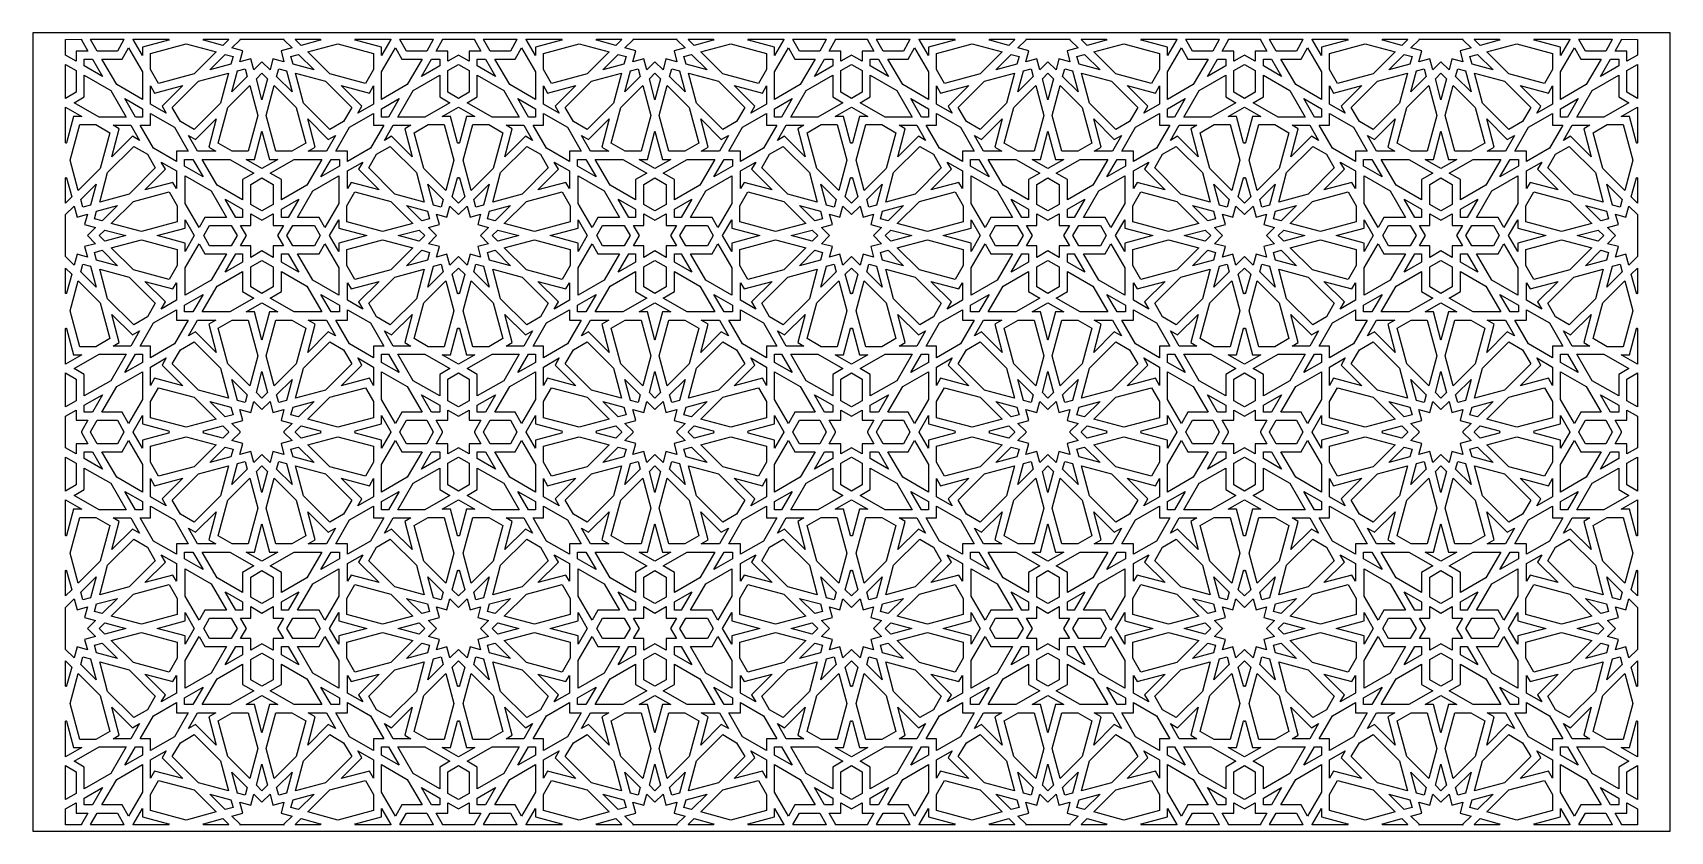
# Model space of a CAD drawing. Extents: x -6081 to -3581, y -291 to 929.
import ezdxf

# ---------------------------------------------------------------- set-up
doc = ezdxf.new("R2010")
doc.units = 0
doc.header["$MEASUREMENT"] = 0
doc.layers.add('LAYER_1', color=18, linetype='CONTINUOUS')

msp = doc.modelspace()

# ---------------------------------------------------------------- linework, layer by layer
at = {"layer": 'LAYER_1'}
for points in [[(-6080.6, -291), (-3580.6, -291), (-3580.6, 929), (-6080.6, 929)], [(-6006.3, 919), (-6006.3, 918.6), (-6006.3, 918.3), (-5996.4, 901.1), (-6014.2, 901.1), (-6014.2, 885.5), (-6030.6, 894.9), (-6030.6, 918.8), (-6006.3, 919)], [(-5941.3, 918.6), (-5951.4, 901.1), (-5982.1, 901.1), (-5992.2, 918.6), (-5991.9, 919), (-5941.5, 919)], [(-5913.2, 869.3), (-5913.2, 827.1), (-5952.4, 849.8), (-5974.9, 888.7), (-5944.2, 888.7), (-5934.3, 905.9)], [(-5872.7, 918.6), (-5872.2, 917.7), (-5873.2, 917.5), (-5913.2, 906.8), (-5913.2, 894.1), (-5927.4, 918.6), (-5927.1, 919), (-5872.5, 919)], [(-5800.4, 899.6), (-5834, 866), (-5888.5, 851.4), (-5900.8, 872.7), (-5900.8, 897.3), (-5846.3, 911.9)], [(-5781.3, 918.6), (-5790.3, 909.7), (-5819.3, 917.5), (-5820.3, 917.7), (-5819.9, 918.6), (-5820.1, 919), (-5781.7, 919)], [(-5697, 918.9), (-5697, 918.6), (-5697, 918.3), (-5684.7, 906), (-5701.5, 901.5), (-5697, 884.7), (-5713.8, 889.2), (-5718.3, 872.4), (-5730.6, 884.7), (-5742.9, 872.4), (-5747.4, 889.2), (-5764.2, 884.7), (-5759.7, 901.5), (-5776.4, 906), (-5764.1, 918.3), (-5764.1, 918.6), (-5764.1, 918.9), (-5764.2, 919), (-5696.9, 919)], [(-5641.3, 918.6), (-5640.8, 917.7), (-5641.8, 917.5), (-5670.9, 909.7), (-5679.8, 918.6), (-5679.4, 919), (-5641.1, 919)], [(-5560.3, 897.3), (-5560.3, 872.7), (-5572.6, 851.4), (-5627.2, 866), (-5660.8, 899.6), (-5614.9, 911.9)], [(-5533.8, 918.6), (-5547.9, 894.1), (-5547.9, 906.8), (-5587.9, 917.5), (-5588.9, 917.7), (-5588.5, 918.6), (-5588.7, 919), (-5534, 919)], [(-5516.9, 888.7), (-5486.2, 888.7), (-5508.7, 849.8), (-5547.9, 827.1), (-5547.9, 869.3), (-5526.8, 905.9)], [(-5469, 918.6), (-5479.1, 901.1), (-5509.8, 901.1), (-5519.9, 918.6), (-5519.7, 919), (-5469.2, 919)], [(-5406.3, 919), (-5406.3, 918.6), (-5406.3, 918.3), (-5396.4, 901.1), (-5414.2, 901.1), (-5414.2, 885.5), (-5430.6, 894.9), (-5446.9, 885.5), (-5446.9, 901.1), (-5464.8, 901.1), (-5454.9, 918.3), (-5454.9, 918.6), (-5454.9, 919), (-5454.9, 919), (-5406.3, 919)], [(-5341.3, 918.6), (-5351.4, 901.1), (-5382.1, 901.1), (-5392.2, 918.6), (-5391.9, 919), (-5341.5, 919)], [(-5313.2, 869.3), (-5313.2, 827.1), (-5352.4, 849.8), (-5374.9, 888.7), (-5344.2, 888.7), (-5334.3, 905.9)], [(-5272.6, 918.6), (-5272.2, 917.7), (-5273.2, 917.5), (-5313.2, 906.8), (-5313.2, 894.1), (-5327.4, 918.6), (-5327.1, 919), (-5272.5, 919)], [(-5200.4, 899.6), (-5234, 866), (-5288.5, 851.4), (-5300.8, 872.7), (-5300.8, 897.3), (-5246.3, 911.9)], [(-5181.3, 918.6), (-5190.3, 909.7), (-5219.3, 917.5), (-5220.3, 917.7), (-5219.9, 918.6), (-5220.1, 919), (-5181.7, 919)], [(-5097, 918.9), (-5097, 918.6), (-5097, 918.3), (-5084.7, 906), (-5101.5, 901.5), (-5097, 884.7), (-5113.8, 889.2), (-5118.3, 872.4), (-5130.6, 884.7), (-5142.9, 872.4), (-5147.4, 889.2), (-5164.2, 884.7), (-5159.7, 901.5), (-5176.4, 906), (-5164.1, 918.3), (-5164.1, 918.6), (-5164.1, 918.9), (-5164.2, 919), (-5096.9, 919)], [(-5041.3, 918.6), (-5040.8, 917.7), (-5041.8, 917.5), (-5070.9, 909.7), (-5079.8, 918.6), (-5079.4, 919), (-5041.1, 919)], [(-4960.3, 897.3), (-4960.3, 872.7), (-4972.6, 851.4), (-5027.2, 866), (-5060.8, 899.6), (-5014.9, 911.9)], [(-4933.8, 918.6), (-4947.9, 894.1), (-4947.9, 906.8), (-4987.9, 917.5), (-4988.9, 917.7), (-4988.5, 918.6), (-4988.7, 919), (-4934, 919)], [(-4916.9, 888.7), (-4886.2, 888.7), (-4908.7, 849.8), (-4947.9, 827.1), (-4947.9, 869.3), (-4926.8, 905.9)], [(-4869, 918.6), (-4879.1, 901.1), (-4909.8, 901.1), (-4919.9, 918.6), (-4919.6, 919), (-4869.2, 919)], [(-4806.3, 919), (-4806.3, 918.6), (-4806.3, 918.3), (-4796.4, 901.1), (-4814.2, 901.1), (-4814.2, 885.5), (-4830.6, 894.9), (-4846.9, 885.5), (-4846.9, 901.1), (-4864.8, 901.1), (-4854.9, 918.3), (-4854.9, 918.6), (-4854.9, 919), (-4854.9, 919), (-4806.3, 919)], [(-4741.3, 918.6), (-4751.4, 901.1), (-4782.1, 901.1), (-4792.2, 918.6), (-4791.9, 919), (-4741.5, 919)], [(-4713.2, 869.3), (-4713.2, 827.1), (-4752.4, 849.8), (-4774.9, 888.7), (-4744.2, 888.7), (-4734.3, 905.9)], [(-4672.6, 918.6), (-4672.2, 917.7), (-4673.2, 917.5), (-4713.2, 906.8), (-4713.2, 894.1), (-4727.4, 918.6), (-4727.1, 919), (-4672.5, 919)], [(-4600.4, 899.6), (-4634, 866), (-4688.5, 851.4), (-4700.8, 872.7), (-4700.8, 897.3), (-4646.3, 911.9)], [(-4581.3, 918.6), (-4590.3, 909.7), (-4619.3, 917.5), (-4620.3, 917.7), (-4619.9, 918.6), (-4620.1, 919), (-4581.7, 919)], [(-4497, 918.9), (-4497, 918.6), (-4497, 918.3), (-4484.7, 906), (-4501.5, 901.5), (-4497, 884.7), (-4513.8, 889.2), (-4518.3, 872.4), (-4530.6, 884.7), (-4542.9, 872.4), (-4547.4, 889.2), (-4564.2, 884.7), (-4559.7, 901.5), (-4576.4, 906), (-4564.1, 918.3), (-4564.1, 918.6), (-4564.1, 918.9), (-4564.2, 919), (-4496.9, 919)], [(-4441.3, 918.6), (-4440.8, 917.7), (-4441.8, 917.5), (-4470.9, 909.7), (-4479.8, 918.6), (-4479.4, 919), (-4441.1, 919)], [(-4360.3, 897.3), (-4360.3, 872.7), (-4372.6, 851.4), (-4427.2, 866), (-4460.8, 899.6), (-4414.9, 911.9)], [(-4333.8, 918.6), (-4347.9, 894.1), (-4347.9, 906.8), (-4387.9, 917.5), (-4388.9, 917.7), (-4388.5, 918.6), (-4388.7, 919), (-4334, 919)], [(-4316.9, 888.7), (-4286.2, 888.7), (-4308.7, 849.8), (-4347.9, 827.1), (-4347.9, 869.3), (-4326.8, 905.9)], [(-4269, 918.6), (-4279.1, 901.1), (-4309.8, 901.1), (-4319.9, 918.6), (-4319.6, 919), (-4269.2, 919)], [(-4206.3, 919), (-4206.3, 918.6), (-4206.3, 918.3), (-4196.4, 901.1), (-4214.2, 901.1), (-4214.2, 885.5), (-4230.6, 894.9), (-4246.9, 885.5), (-4246.9, 901.1), (-4264.8, 901.1), (-4254.9, 918.3), (-4254.9, 918.6), (-4254.9, 919), (-4254.9, 919), (-4206.3, 919)], [(-4141.3, 918.6), (-4151.4, 901.1), (-4182.1, 901.1), (-4192.2, 918.6), (-4191.9, 919), (-4141.5, 919)], [(-4113.2, 869.3), (-4113.2, 827.1), (-4152.4, 849.8), (-4174.9, 888.7), (-4144.2, 888.7), (-4134.3, 905.9)], [(-4072.6, 918.6), (-4072.2, 917.7), (-4073.2, 917.5), (-4113.2, 906.8), (-4113.2, 894.1), (-4127.4, 918.6), (-4127.1, 919), (-4072.5, 919)], [(-4000.4, 899.6), (-4034, 866), (-4088.5, 851.4), (-4100.8, 872.7), (-4100.8, 897.3), (-4046.3, 911.9)], [(-3981.3, 918.6), (-3990.3, 909.7), (-4019.3, 917.5), (-4020.3, 917.7), (-4019.9, 918.6), (-4020, 919), (-3981.7, 919)], [(-3897, 918.9), (-3897, 918.6), (-3897, 918.3), (-3884.7, 906), (-3901.5, 901.5), (-3897, 884.7), (-3913.8, 889.2), (-3918.3, 872.4), (-3930.6, 884.7), (-3942.9, 872.4), (-3947.4, 889.2), (-3964.2, 884.7), (-3959.7, 901.5), (-3976.4, 906), (-3964.1, 918.3), (-3964.1, 918.6), (-3964.1, 918.9), (-3964.2, 919), (-3896.9, 919)], [(-3841.3, 918.6), (-3840.8, 917.7), (-3841.8, 917.5), (-3870.9, 909.7), (-3879.8, 918.6), (-3879.4, 919), (-3841.1, 919)], [(-3760.3, 897.3), (-3760.3, 872.7), (-3772.6, 851.4), (-3827.2, 866), (-3860.7, 899.6), (-3814.9, 911.9)], [(-3733.8, 918.6), (-3747.9, 894.1), (-3747.9, 906.8), (-3787.9, 917.5), (-3788.9, 917.7), (-3788.5, 918.6), (-3788.7, 919), (-3734, 919)], [(-3716.9, 888.7), (-3686.2, 888.7), (-3708.7, 849.8), (-3747.9, 827.1), (-3747.9, 869.3), (-3726.8, 905.9)], [(-3669, 918.6), (-3679.1, 901.1), (-3709.8, 901.1), (-3719.9, 918.6), (-3719.6, 919), (-3669.2, 919)], [(-3630.6, 918.8), (-3630.6, 894.9), (-3646.9, 885.5), (-3646.9, 901.1), (-3664.8, 901.1), (-3654.8, 918.3), (-3654.8, 918.6), (-3654.8, 919), (-3654.9, 919)], [(-6014.2, 871.2), (-6014.2, 838.2), (-6030.6, 828.8), (-6030.6, 880.6)], [(-5973.9, 862.2), (-6001.9, 878.3), (-6001.9, 888.7), (-5989.2, 888.7)], [(-5774.8, 892.7), (-5778, 881), (-5810, 872.4), (-5786.6, 895.9)], [(-5651.1, 872.4), (-5683.2, 881), (-5686.3, 892.7), (-5674.6, 895.9)], [(-5459.3, 878.3), (-5487.2, 862.2), (-5471.9, 888.7), (-5459.3, 888.7)], [(-5414.2, 871.2), (-5414.2, 838.2), (-5430.6, 828.8), (-5446.9, 838.2), (-5446.9, 871.2), (-5430.6, 880.6)], [(-5373.9, 862.2), (-5401.9, 878.3), (-5401.9, 888.7), (-5389.2, 888.7)], [(-5174.8, 892.7), (-5178, 881), (-5210, 872.4), (-5186.6, 895.9)], [(-5051.1, 872.4), (-5083.2, 881), (-5086.3, 892.7), (-5074.6, 895.9)], [(-4859.3, 878.3), (-4887.2, 862.2), (-4871.9, 888.7), (-4859.3, 888.7)], [(-4814.2, 871.2), (-4814.2, 838.2), (-4830.6, 828.8), (-4846.9, 838.2), (-4846.9, 871.2), (-4830.6, 880.6)], [(-4773.9, 862.2), (-4801.9, 878.3), (-4801.9, 888.7), (-4789.2, 888.7)], [(-4574.8, 892.7), (-4578, 881), (-4610, 872.4), (-4586.6, 895.9)], [(-4451.1, 872.4), (-4483.2, 881), (-4486.3, 892.7), (-4474.6, 895.9)], [(-4259.3, 878.3), (-4287.2, 862.2), (-4271.9, 888.7), (-4259.3, 888.7)], [(-4214.2, 871.2), (-4214.2, 838.2), (-4230.6, 828.8), (-4246.9, 838.2), (-4246.9, 871.2), (-4230.6, 880.6)], [(-4173.9, 862.2), (-4201.8, 878.3), (-4201.8, 888.7), (-4189.2, 888.7)], [(-3974.8, 892.7), (-3978, 881), (-4010, 872.4), (-3986.6, 895.9)], [(-3851.1, 872.4), (-3883.2, 881), (-3886.3, 892.7), (-3874.6, 895.9)], [(-3659.3, 878.3), (-3687.2, 862.2), (-3671.9, 888.7), (-3659.3, 888.7)], [(-3630.6, 828.8), (-3646.9, 838.2), (-3646.9, 871.2), (-3630.6, 880.6)], [(-5961.5, 840.7), (-5938, 800.1), (-5979.1, 800.1), (-6017.3, 822.1), (-6001.9, 831.1), (-6001.9, 864)], [(-5794, 821.3), (-5833.9, 781.3), (-5855.2, 793.6), (-5867.5, 814.9), (-5827.6, 854.9), (-5781.7, 867.2)], [(-5753, 862.3), (-5776.4, 838.8), (-5767.9, 870.9), (-5756.1, 874)], [(-5722, 858.6), (-5730.6, 826.5), (-5739.2, 858.6), (-5730.6, 867.2)], [(-5693.3, 870.9), (-5684.7, 838.8), (-5708.2, 862.3), (-5705, 874)], [(-5633.6, 854.9), (-5593.6, 814.9), (-5605.9, 793.6), (-5627.2, 781.3), (-5667.2, 821.3), (-5679.5, 867.2)], [(-5459.3, 831.1), (-5443.8, 822.1), (-5482, 800.1), (-5523.1, 800.1), (-5499.6, 840.7), (-5459.3, 864)], [(-5361.5, 840.7), (-5338, 800.1), (-5379.1, 800.1), (-5417.3, 822.1), (-5401.9, 831.1), (-5401.9, 864)], [(-5194, 821.3), (-5233.9, 781.3), (-5255.2, 793.6), (-5267.5, 814.9), (-5227.6, 854.9), (-5181.7, 867.2)], [(-5153, 862.3), (-5176.4, 838.8), (-5167.9, 870.9), (-5156.1, 874)], [(-5122, 858.6), (-5130.6, 826.5), (-5139.2, 858.6), (-5130.6, 867.2)], [(-5093.3, 870.9), (-5084.7, 838.8), (-5108.2, 862.3), (-5105, 874)], [(-5033.6, 854.9), (-4993.6, 814.9), (-5005.9, 793.6), (-5027.2, 781.3), (-5067.2, 821.3), (-5079.5, 867.2)], [(-4859.3, 831.1), (-4843.8, 822.1), (-4882, 800.1), (-4923.1, 800.1), (-4899.6, 840.7), (-4859.3, 864)], [(-4761.5, 840.7), (-4738, 800.1), (-4779.1, 800.1), (-4817.3, 822.1), (-4801.9, 831.1), (-4801.9, 864)], [(-4594, 821.3), (-4633.9, 781.3), (-4655.2, 793.6), (-4667.5, 814.9), (-4627.6, 854.9), (-4581.7, 867.2)], [(-4553, 862.3), (-4576.4, 838.8), (-4567.9, 870.9), (-4556.1, 874)], [(-4522, 858.6), (-4530.6, 826.5), (-4539.2, 858.6), (-4530.6, 867.2)], [(-4493.3, 870.9), (-4484.7, 838.8), (-4508.2, 862.3), (-4505, 874)], [(-4433.6, 854.9), (-4393.6, 814.9), (-4405.9, 793.6), (-4427.2, 781.3), (-4467.2, 821.3), (-4479.5, 867.2)], [(-4259.3, 831.1), (-4243.8, 822.1), (-4282, 800.1), (-4323.1, 800.1), (-4299.6, 840.7), (-4259.3, 864)], [(-4161.5, 840.7), (-4138, 800.1), (-4179.1, 800.1), (-4217.3, 822.1), (-4201.8, 831.1), (-4201.8, 864)], [(-3994, 821.3), (-4033.9, 781.3), (-4055.2, 793.6), (-4067.5, 814.9), (-4027.5, 854.9), (-3981.7, 867.2)], [(-3953, 862.3), (-3976.4, 838.8), (-3967.9, 870.9), (-3956.1, 874)], [(-3922, 858.6), (-3930.6, 826.5), (-3939.2, 858.6), (-3930.6, 867.2)], [(-3893.3, 870.9), (-3884.7, 838.8), (-3908.2, 862.3), (-3905, 874)], [(-3833.6, 854.9), (-3793.6, 814.9), (-3805.9, 793.6), (-3827.2, 781.3), (-3867.2, 821.3), (-3879.5, 867.2)], [(-3659.3, 831.1), (-3643.8, 822.1), (-3682, 800.1), (-3723.1, 800.1), (-3699.6, 840.7), (-3659.3, 864)], [(-5913.2, 812.8), (-5913.2, 800.1), (-5923.7, 800.1), (-5940, 828.3)], [(-5883, 817), (-5876.7, 806), (-5900.8, 820), (-5900.8, 847.9), (-5894.5, 836.9), (-5851.5, 848.5)], [(-5737, 802.6), (-5751.6, 748), (-5776.2, 748), (-5797.5, 760.3), (-5782.9, 814.9), (-5749.3, 848.5)], [(-5678.3, 814.9), (-5663.7, 760.3), (-5684.9, 748), (-5709.5, 748), (-5724.2, 802.6), (-5711.9, 848.5)], [(-5566.6, 836.9), (-5560.3, 847.9), (-5560.3, 820), (-5584.5, 806), (-5578.2, 817), (-5609.6, 848.5)], [(-5537.4, 800.1), (-5547.9, 800.1), (-5547.9, 812.8), (-5521.1, 828.3)], [(-5313.2, 812.8), (-5313.2, 800.1), (-5323.7, 800.1), (-5340, 828.3)], [(-5283, 817), (-5276.7, 806), (-5300.8, 820), (-5300.8, 847.9), (-5294.5, 836.9), (-5251.5, 848.5)], [(-5137, 802.6), (-5151.6, 748), (-5176.2, 748), (-5197.5, 760.3), (-5182.9, 814.9), (-5149.3, 848.5)], [(-5078.3, 814.9), (-5063.7, 760.3), (-5084.9, 748), (-5109.5, 748), (-5124.2, 802.6), (-5111.9, 848.5)], [(-4966.6, 836.9), (-4960.3, 847.9), (-4960.3, 820), (-4984.5, 806), (-4978.2, 817), (-5009.6, 848.5)], [(-4937.4, 800.1), (-4947.9, 800.1), (-4947.9, 812.8), (-4921.1, 828.3)], [(-4713.2, 812.8), (-4713.2, 800.1), (-4723.7, 800.1), (-4740, 828.3)], [(-4683, 817), (-4676.7, 806), (-4700.8, 820), (-4700.8, 847.9), (-4694.5, 836.9), (-4651.5, 848.5)], [(-4537, 802.6), (-4551.6, 748), (-4576.2, 748), (-4597.5, 760.3), (-4582.9, 814.9), (-4549.3, 848.5)], [(-4478.3, 814.9), (-4463.7, 760.3), (-4484.9, 748), (-4509.5, 748), (-4524.2, 802.6), (-4511.9, 848.5)], [(-4366.6, 836.9), (-4360.3, 847.9), (-4360.3, 820), (-4384.5, 806), (-4378.2, 817), (-4409.6, 848.5)], [(-4337.4, 800.1), (-4347.9, 800.1), (-4347.9, 812.8), (-4321.1, 828.3)], [(-4113.2, 812.8), (-4113.2, 800.1), (-4123.7, 800.1), (-4140, 828.3)], [(-4083, 817), (-4076.7, 806), (-4100.8, 820), (-4100.8, 847.9), (-4094.5, 836.9), (-4051.5, 848.5)], [(-3937, 802.6), (-3951.6, 748), (-3976.2, 748), (-3997.5, 760.3), (-3982.9, 814.9), (-3949.3, 848.5)], [(-3878.3, 814.9), (-3863.7, 760.3), (-3884.9, 748), (-3909.5, 748), (-3924.1, 802.6), (-3911.9, 848.5)], [(-3766.6, 836.9), (-3760.3, 847.9), (-3760.3, 820), (-3784.5, 806), (-3778.2, 817), (-3809.6, 848.5)], [(-3737.4, 800.1), (-3747.9, 800.1), (-3747.9, 812.8), (-3721.1, 828.3)], [(-6005.6, 801), (-6018.2, 801), (-6028.9, 761), (-6029, 760.8), (-6029.1, 760.7), (-6029.2, 760.6), (-6029.3, 760.5), (-6029.4, 760.4), (-6029.6, 760.4), (-6029.7, 760.4), (-6029.8, 760.4), (-6030, 760.4), (-6030.1, 760.5), (-6030.2, 760.5), (-6030.3, 760.6), (-6030.4, 760.8), (-6030.5, 760.9), (-6030.6, 761), (-6030.6, 761.2), (-6030.6, 815.5)], [(-5864.3, 784.6), (-5843.2, 748), (-5861.1, 748), (-5861.1, 732.2), (-5896.3, 752.5), (-5916.6, 787.7), (-5900.8, 787.7), (-5900.8, 805.7)], [(-5560.3, 787.7), (-5544.5, 787.7), (-5564.8, 752.5), (-5600, 732.2), (-5600, 748), (-5618, 748), (-5596.9, 784.6), (-5560.3, 805.7)], [(-5405.6, 801), (-5418.2, 801), (-5428.9, 761), (-5429, 760.8), (-5429.1, 760.7), (-5429.2, 760.6), (-5429.3, 760.5), (-5429.4, 760.4), (-5429.6, 760.4), (-5429.7, 760.4), (-5429.8, 760.4), (-5430, 760.4), (-5430.1, 760.5), (-5430.2, 760.5), (-5430.3, 760.6), (-5430.4, 760.8), (-5430.5, 760.9), (-5430.5, 761), (-5430.6, 761.2), (-5430.6, 761), (-5430.6, 760.9), (-5430.7, 760.8), (-5430.8, 760.6), (-5430.9, 760.5), (-5431, 760.5), (-5431.2, 760.4), (-5431.3, 760.4), (-5431.4, 760.4), (-5431.6, 760.4), (-5431.7, 760.4), (-5431.8, 760.5), (-5432, 760.6), (-5432.1, 760.7), (-5432.1, 760.8), (-5432.2, 761), (-5442.9, 801), (-5455.6, 801), (-5430.6, 815.5)], [(-5264.3, 784.6), (-5243.2, 748), (-5261.1, 748), (-5261.1, 732.2), (-5296.3, 752.5), (-5316.6, 787.7), (-5300.8, 787.7), (-5300.8, 805.7)], [(-4960.3, 787.7), (-4944.5, 787.7), (-4964.8, 752.5), (-5000, 732.2), (-5000, 748), (-5018, 748), (-4996.9, 784.6), (-4960.3, 805.7)], [(-4805.6, 801), (-4818.2, 801), (-4828.9, 761), (-4829, 760.8), (-4829.1, 760.7), (-4829.2, 760.6), (-4829.3, 760.5), (-4829.4, 760.4), (-4829.6, 760.4), (-4829.7, 760.4), (-4829.8, 760.4), (-4830, 760.4), (-4830.1, 760.5), (-4830.2, 760.5), (-4830.3, 760.6), (-4830.4, 760.8), (-4830.5, 760.9), (-4830.5, 761), (-4830.6, 761.2), (-4830.6, 761), (-4830.6, 760.9), (-4830.7, 760.8), (-4830.8, 760.6), (-4830.9, 760.5), (-4831, 760.5), (-4831.2, 760.4), (-4831.3, 760.4), (-4831.4, 760.4), (-4831.6, 760.4), (-4831.7, 760.4), (-4831.8, 760.5), (-4832, 760.6), (-4832.1, 760.7), (-4832.1, 760.8), (-4832.2, 761), (-4842.9, 801), (-4855.6, 801), (-4830.6, 815.5)], [(-4664.3, 784.6), (-4643.2, 748), (-4661.1, 748), (-4661.1, 732.2), (-4696.3, 752.5), (-4716.6, 787.7), (-4700.8, 787.7), (-4700.8, 805.7)], [(-4360.3, 787.7), (-4344.5, 787.7), (-4364.8, 752.5), (-4400, 732.2), (-4400, 748), (-4418, 748), (-4396.9, 784.6), (-4360.3, 805.7)], [(-4205.6, 801), (-4218.2, 801), (-4228.9, 761), (-4229, 760.8), (-4229.1, 760.7), (-4229.2, 760.6), (-4229.3, 760.5), (-4229.4, 760.4), (-4229.6, 760.4), (-4229.7, 760.4), (-4229.8, 760.4), (-4230, 760.4), (-4230.1, 760.5), (-4230.2, 760.5), (-4230.3, 760.6), (-4230.4, 760.8), (-4230.5, 760.9), (-4230.5, 761), (-4230.6, 761.2), (-4230.6, 761), (-4230.6, 760.9), (-4230.7, 760.8), (-4230.8, 760.6), (-4230.9, 760.5), (-4231, 760.5), (-4231.2, 760.4), (-4231.3, 760.4), (-4231.4, 760.4), (-4231.6, 760.4), (-4231.7, 760.4), (-4231.8, 760.5), (-4232, 760.6), (-4232.1, 760.7), (-4232.1, 760.8), (-4232.2, 761), (-4242.9, 801), (-4255.6, 801), (-4230.6, 815.5)], [(-4064.3, 784.6), (-4043.2, 748), (-4061.1, 748), (-4061.1, 732.2), (-4096.3, 752.5), (-4116.6, 787.7), (-4100.8, 787.7), (-4100.8, 805.7)], [(-3760.3, 787.7), (-3744.5, 787.7), (-3764.8, 752.5), (-3800, 732.2), (-3800, 748), (-3818, 748), (-3796.9, 784.6), (-3760.3, 805.7)], [(-3630.6, 761.2), (-3630.6, 761), (-3630.6, 760.9), (-3630.7, 760.8), (-3630.8, 760.6), (-3630.9, 760.5), (-3631, 760.5), (-3631.1, 760.4), (-3631.3, 760.4), (-3631.4, 760.4), (-3631.6, 760.4), (-3631.7, 760.4), (-3631.8, 760.5), (-3632, 760.6), (-3632.1, 760.7), (-3632.1, 760.8), (-3632.2, 761), (-3642.9, 801), (-3655.6, 801), (-3630.6, 815.5)], [(-5962.8, 776.3), (-5977.4, 721.8), (-6011, 688.2), (-6023.3, 734.1), (-6008.7, 788.6), (-5984.1, 788.6)], [(-5917.5, 764.5), (-5928.4, 770.8), (-5959.9, 739.3), (-5948.4, 782.3), (-5957.7, 787.7), (-5930.9, 787.7)], [(-5811.9, 754.3), (-5801, 748), (-5828.9, 748), (-5842.8, 772.2), (-5831.9, 765.8), (-5800.4, 797.3)], [(-5719, 735.6), (-5706.4, 735.6), (-5730.6, 721.7), (-5754.7, 735.6), (-5742.1, 735.6), (-5730.6, 778.6)], [(-5629.3, 765.8), (-5618.3, 772.2), (-5632.3, 748), (-5660.2, 748), (-5649.2, 754.3), (-5660.8, 797.3)], [(-5512.7, 782.3), (-5501.2, 739.3), (-5532.7, 770.8), (-5543.6, 764.5), (-5530.2, 787.7), (-5503.5, 787.7)], [(-5452.4, 788.6), (-5437.8, 734.1), (-5450.1, 688.2), (-5483.7, 721.8), (-5498.3, 776.3), (-5477, 788.6)], [(-5362.8, 776.3), (-5377.4, 721.8), (-5411, 688.2), (-5423.3, 734.1), (-5408.7, 788.6), (-5384.1, 788.6)], [(-5317.5, 764.5), (-5328.4, 770.8), (-5359.9, 739.3), (-5348.4, 782.3), (-5357.7, 787.7), (-5330.9, 787.7)], [(-5211.9, 754.3), (-5201, 748), (-5228.9, 748), (-5242.8, 772.2), (-5231.9, 765.8), (-5200.4, 797.3)], [(-5119, 735.6), (-5106.4, 735.6), (-5130.6, 721.7), (-5154.7, 735.6), (-5142.1, 735.6), (-5130.6, 778.6)], [(-5029.3, 765.8), (-5018.3, 772.2), (-5032.3, 748), (-5060.2, 748), (-5049.2, 754.3), (-5060.8, 797.3)], [(-4912.7, 782.3), (-4901.2, 739.3), (-4932.7, 770.8), (-4943.6, 764.5), (-4930.2, 787.7), (-4903.5, 787.7)], [(-4852.4, 788.6), (-4837.8, 734.1), (-4850.1, 688.2), (-4883.7, 721.8), (-4898.3, 776.3), (-4877, 788.6)], [(-4762.8, 776.3), (-4777.4, 721.8), (-4811, 688.2), (-4823.3, 734.1), (-4808.7, 788.6), (-4784.1, 788.6)], [(-4717.5, 764.5), (-4728.4, 770.8), (-4759.9, 739.3), (-4748.4, 782.3), (-4757.7, 787.7), (-4730.9, 787.7)], [(-4611.9, 754.3), (-4601, 748), (-4628.9, 748), (-4642.8, 772.2), (-4631.9, 765.8), (-4600.4, 797.3)], [(-4519, 735.6), (-4506.4, 735.6), (-4530.6, 721.7), (-4554.7, 735.6), (-4542.1, 735.6), (-4530.6, 778.6)], [(-4429.3, 765.8), (-4418.3, 772.2), (-4432.3, 748), (-4460.2, 748), (-4449.2, 754.3), (-4460.8, 797.3)], [(-4312.7, 782.3), (-4301.2, 739.3), (-4332.7, 770.8), (-4343.6, 764.5), (-4330.2, 787.7), (-4303.5, 787.7)], [(-4252.4, 788.6), (-4237.8, 734.1), (-4250.1, 688.2), (-4283.7, 721.8), (-4298.3, 776.3), (-4277, 788.6)], [(-4162.8, 776.3), (-4177.4, 721.8), (-4211, 688.2), (-4223.3, 734.1), (-4208.7, 788.6), (-4184.1, 788.6)], [(-4117.5, 764.5), (-4128.4, 770.8), (-4159.9, 739.3), (-4148.4, 782.3), (-4157.7, 787.7), (-4130.9, 787.7)], [(-4011.9, 754.3), (-4001, 748), (-4028.9, 748), (-4042.8, 772.2), (-4031.9, 765.8), (-4000.4, 797.3)], [(-3919, 735.6), (-3906.4, 735.6), (-3930.6, 721.7), (-3954.7, 735.6), (-3942.1, 735.6), (-3930.6, 778.6)], [(-3829.3, 765.8), (-3818.3, 772.2), (-3832.3, 748), (-3860.2, 748), (-3849.2, 754.3), (-3860.7, 797.3)], [(-3712.7, 782.3), (-3701.2, 739.3), (-3732.7, 770.8), (-3743.6, 764.5), (-3730.2, 787.7), (-3703.4, 787.7)], [(-3652.4, 788.6), (-3637.8, 734.1), (-3650.1, 688.2), (-3683.7, 721.8), (-3698.3, 776.3), (-3677, 788.6)], [(-5905.6, 743.3), (-5893.5, 722.4), (-5933.5, 682.5), (-5978.4, 670.4), (-5966.3, 715.4), (-5926.4, 755.3)], [(-5494.8, 715.4), (-5482.8, 670.4), (-5527.7, 682.5), (-5567.6, 722.4), (-5555.6, 743.3), (-5534.7, 755.3)], [(-5305.5, 743.3), (-5293.5, 722.4), (-5333.5, 682.5), (-5378.4, 670.4), (-5366.3, 715.4), (-5326.4, 755.3)], [(-4894.8, 715.4), (-4882.8, 670.4), (-4927.7, 682.5), (-4967.6, 722.4), (-4955.6, 743.3), (-4934.7, 755.3)], [(-4705.5, 743.3), (-4693.5, 722.4), (-4733.5, 682.5), (-4778.4, 670.4), (-4766.3, 715.4), (-4726.4, 755.3)], [(-4294.8, 715.4), (-4282.8, 670.4), (-4327.7, 682.5), (-4367.6, 722.4), (-4355.6, 743.3), (-4334.7, 755.3)], [(-4105.5, 743.3), (-4093.5, 722.4), (-4133.4, 682.5), (-4178.4, 670.4), (-4166.3, 715.4), (-4126.4, 755.3)], [(-3694.8, 715.4), (-3682.8, 670.4), (-3727.7, 682.5), (-3767.6, 722.4), (-3755.6, 743.3), (-3734.7, 755.3)], [(-5861.1, 717.9), (-5861.1, 691.1), (-5866.5, 700.4), (-5909.5, 688.9), (-5878, 720.4), (-5884.4, 731.3)], [(-5820.5, 708.8), (-5848.8, 725.1), (-5848.8, 735.6), (-5836, 735.6)], [(-5743, 714.5), (-5760.1, 704.6), (-5760.1, 673.9), (-5799.1, 696.4), (-5821.7, 735.6), (-5779.5, 735.6)], [(-5662.1, 696.4), (-5701, 673.9), (-5701, 704.6), (-5718.2, 714.5), (-5681.6, 735.6), (-5639.4, 735.6)], [(-5612.4, 725.1), (-5640.6, 708.8), (-5625.1, 735.6), (-5612.4, 735.6)], [(-5583.1, 720.4), (-5551.6, 688.9), (-5594.6, 700.4), (-5600, 691.1), (-5600, 717.9), (-5576.8, 731.3)], [(-5261.1, 717.9), (-5261.1, 691.1), (-5266.5, 700.4), (-5309.5, 688.9), (-5278, 720.4), (-5284.3, 731.3)], [(-5220.5, 708.8), (-5248.8, 725.1), (-5248.8, 735.6), (-5236, 735.6)], [(-5143, 714.5), (-5160.1, 704.6), (-5160.1, 673.9), (-5199.1, 696.4), (-5221.7, 735.6), (-5179.5, 735.6)], [(-5062.1, 696.4), (-5101, 673.9), (-5101, 704.6), (-5118.2, 714.5), (-5081.6, 735.6), (-5039.4, 735.6)], [(-5012.4, 725.1), (-5040.6, 708.8), (-5025.1, 735.6), (-5012.4, 735.6)], [(-4983.1, 720.4), (-4951.6, 688.9), (-4994.6, 700.4), (-5000, 691.1), (-5000, 717.9), (-4976.8, 731.3)], [(-4661.1, 717.9), (-4661.1, 691.1), (-4666.5, 700.4), (-4709.5, 688.9), (-4678, 720.4), (-4684.3, 731.3)], [(-4620.5, 708.8), (-4648.8, 725.1), (-4648.8, 735.6), (-4636, 735.6)], [(-4543, 714.5), (-4560.1, 704.6), (-4560.1, 673.9), (-4599.1, 696.4), (-4621.7, 735.6), (-4579.5, 735.6)], [(-4462.1, 696.4), (-4501, 673.9), (-4501, 704.6), (-4518.2, 714.5), (-4481.6, 735.6), (-4439.4, 735.6)], [(-4412.4, 725.1), (-4440.6, 708.8), (-4425.1, 735.6), (-4412.4, 735.6)], [(-4383.1, 720.4), (-4351.6, 688.9), (-4394.6, 700.4), (-4400, 691.1), (-4400, 717.9), (-4376.8, 731.3)], [(-4061.1, 717.9), (-4061.1, 691.1), (-4066.5, 700.4), (-4109.5, 688.9), (-4078, 720.4), (-4084.3, 731.3)], [(-4020.5, 708.8), (-4048.8, 725.1), (-4048.8, 735.6), (-4036, 735.6)], [(-3943, 714.5), (-3960.1, 704.6), (-3960.1, 673.9), (-3999.1, 696.4), (-4021.7, 735.6), (-3979.5, 735.6)], [(-3862.1, 696.4), (-3901, 673.9), (-3901, 704.6), (-3918.2, 714.5), (-3881.6, 735.6), (-3839.4, 735.6)], [(-3812.4, 725.1), (-3840.6, 708.8), (-3825.1, 735.6), (-3812.4, 735.6)], [(-3783.1, 720.4), (-3751.6, 688.9), (-3794.6, 700.4), (-3800, 691.1), (-3800, 717.9), (-3776.8, 731.3)], [(-6029.6, 707.7), (-6029.4, 707.7), (-6029.3, 707.6), (-6029.2, 707.5), (-6029.1, 707.4), (-6029, 707.3), (-6028.9, 707.1), (-6021.1, 678.1), (-6030.6, 668.6), (-6030.6, 706.9), (-6030.6, 707.1), (-6030.5, 707.2), (-6030.4, 707.4), (-6030.3, 707.5), (-6030.2, 707.6), (-6030.1, 707.7), (-6030, 707.7), (-6029.8, 707.7), (-6029.7, 707.7)], [(-5808.1, 687.3), (-5784.8, 646.9), (-5817.8, 646.9), (-5826.7, 631.4), (-5847.8, 668), (-5847.8, 710.2)], [(-5713.4, 697.4), (-5713.4, 666.7), (-5730.6, 656.8), (-5747.7, 666.7), (-5747.7, 697.4), (-5730.6, 707.3)], [(-5613.3, 668), (-5634.4, 631.4), (-5643.4, 646.9), (-5676.3, 646.9), (-5653, 687.3), (-5613.3, 710.2)], [(-5429.6, 707.7), (-5429.4, 707.7), (-5429.3, 707.6), (-5429.2, 707.5), (-5429.1, 707.4), (-5429, 707.3), (-5428.9, 707.1), (-5421.1, 678.1), (-5430.6, 668.6), (-5440, 678.1), (-5432.2, 707.1), (-5432.1, 707.3), (-5432.1, 707.4), (-5432, 707.5), (-5431.8, 707.6), (-5431.7, 707.7), (-5431.6, 707.7), (-5431.4, 707.7), (-5431.3, 707.7), (-5431.2, 707.7), (-5431, 707.7), (-5430.9, 707.6), (-5430.8, 707.5), (-5430.7, 707.4), (-5430.6, 707.2), (-5430.6, 707.1), (-5430.6, 706.9), (-5430.5, 707.1), (-5430.5, 707.2), (-5430.4, 707.4), (-5430.3, 707.5), (-5430.2, 707.6), (-5430.1, 707.7), (-5430, 707.7), (-5429.8, 707.7), (-5429.7, 707.7)], [(-5208.1, 687.3), (-5184.8, 646.9), (-5217.8, 646.9), (-5226.7, 631.4), (-5247.8, 668), (-5247.8, 710.2)], [(-5113.4, 697.4), (-5113.4, 666.7), (-5130.6, 656.8), (-5147.7, 666.7), (-5147.7, 697.4), (-5130.6, 707.3)], [(-5013.3, 668), (-5034.4, 631.4), (-5043.4, 646.9), (-5076.3, 646.9), (-5053, 687.3), (-5013.3, 710.2)], [(-4829.6, 707.7), (-4829.4, 707.7), (-4829.3, 707.6), (-4829.2, 707.5), (-4829.1, 707.4), (-4829, 707.3), (-4828.9, 707.1), (-4821.1, 678.1), (-4830.6, 668.6), (-4840, 678.1), (-4832.2, 707.1), (-4832.1, 707.3), (-4832.1, 707.4), (-4832, 707.5), (-4831.8, 707.6), (-4831.7, 707.7), (-4831.6, 707.7), (-4831.4, 707.7), (-4831.3, 707.7), (-4831.2, 707.7), (-4831, 707.7), (-4830.9, 707.6), (-4830.8, 707.5), (-4830.7, 707.4), (-4830.6, 707.2), (-4830.6, 707.1), (-4830.6, 706.9), (-4830.5, 707.1), (-4830.5, 707.2), (-4830.4, 707.4), (-4830.3, 707.5), (-4830.2, 707.6), (-4830.1, 707.7), (-4830, 707.7), (-4829.8, 707.7), (-4829.7, 707.7)], [(-4608.1, 687.3), (-4584.8, 646.9), (-4617.8, 646.9), (-4626.7, 631.4), (-4647.8, 668), (-4647.8, 710.2)], [(-4513.4, 697.4), (-4513.4, 666.7), (-4530.6, 656.8), (-4547.7, 666.7), (-4547.7, 697.4), (-4530.6, 707.3)], [(-4413.3, 668), (-4434.4, 631.4), (-4443.4, 646.9), (-4476.3, 646.9), (-4453, 687.3), (-4413.3, 710.2)], [(-4229.6, 707.7), (-4229.4, 707.7), (-4229.3, 707.6), (-4229.2, 707.5), (-4229.1, 707.4), (-4229, 707.3), (-4228.9, 707.1), (-4221.1, 678.1), (-4230.6, 668.6), (-4240, 678.1), (-4232.2, 707.1), (-4232.1, 707.3), (-4232.1, 707.4), (-4232, 707.5), (-4231.8, 707.6), (-4231.7, 707.7), (-4231.6, 707.7), (-4231.4, 707.7), (-4231.3, 707.7), (-4231.2, 707.7), (-4231, 707.7), (-4230.9, 707.6), (-4230.8, 707.5), (-4230.7, 707.4), (-4230.6, 707.2), (-4230.6, 707.1), (-4230.6, 706.9), (-4230.5, 707.1), (-4230.5, 707.2), (-4230.4, 707.4), (-4230.3, 707.5), (-4230.2, 707.6), (-4230.1, 707.7), (-4230, 707.7), (-4229.8, 707.7), (-4229.7, 707.7)], [(-4008.1, 687.3), (-3984.8, 646.9), (-4017.8, 646.9), (-4026.7, 631.4), (-4047.8, 668), (-4047.8, 710.2)], [(-3913.4, 697.4), (-3913.4, 666.7), (-3930.6, 656.8), (-3947.7, 666.7), (-3947.7, 697.4), (-3930.6, 707.3)], [(-3813.3, 668), (-3834.4, 631.4), (-3843.4, 646.9), (-3876.3, 646.9), (-3853, 687.3), (-3813.3, 710.2)], [(-3631.3, 707.7), (-3631.1, 707.7), (-3631, 707.7), (-3630.9, 707.6), (-3630.8, 707.5), (-3630.7, 707.4), (-3630.6, 707.2), (-3630.6, 707.1), (-3630.6, 706.9), (-3630.6, 668.6), (-3640, 678.1), (-3632.2, 707.1), (-3632.1, 707.3), (-3632.1, 707.4), (-3632, 707.5), (-3631.8, 707.6), (-3631.7, 707.7), (-3631.6, 707.7), (-3631.4, 707.7)], [(-5992.4, 665.8), (-6004.2, 662.6), (-6007.3, 674.4), (-5983.9, 697.8)], [(-5860.2, 664.7), (-5860.2, 640.1), (-5914.7, 625.5), (-5960.6, 637.8), (-5927, 671.4), (-5872.5, 686)], [(-5534.1, 671.4), (-5500.5, 637.8), (-5546.4, 625.5), (-5600.9, 640.1), (-5600.9, 664.7), (-5588.7, 686)], [(-5453.8, 674.4), (-5457, 662.6), (-5468.7, 665.8), (-5477.3, 697.8)], [(-5392.4, 665.8), (-5404.2, 662.6), (-5407.3, 674.4), (-5383.9, 697.8)], [(-5260.2, 664.7), (-5260.2, 640.1), (-5314.7, 625.5), (-5360.6, 637.8), (-5327, 671.4), (-5272.5, 686)], [(-4934.1, 671.4), (-4900.5, 637.8), (-4946.4, 625.5), (-5000.9, 640.1), (-5000.9, 664.7), (-4988.6, 686)], [(-4853.8, 674.4), (-4857, 662.6), (-4868.7, 665.8), (-4877.3, 697.8)], [(-4792.4, 665.8), (-4804.2, 662.6), (-4807.3, 674.4), (-4783.9, 697.8)], [(-4660.2, 664.7), (-4660.2, 640.1), (-4714.7, 625.5), (-4760.6, 637.8), (-4727, 671.4), (-4672.5, 686)], [(-4334.1, 671.4), (-4300.5, 637.8), (-4346.4, 625.5), (-4400.9, 640.1), (-4400.9, 664.7), (-4388.6, 686)], [(-4253.8, 674.4), (-4257, 662.6), (-4268.7, 665.8), (-4277.3, 697.8)], [(-4192.4, 665.8), (-4204.2, 662.6), (-4207.3, 674.4), (-4183.9, 697.8)], [(-4060.2, 664.7), (-4060.2, 640.1), (-4114.7, 625.5), (-4160.6, 637.8), (-4127, 671.4), (-4072.5, 686)], [(-3734.1, 671.4), (-3700.5, 637.8), (-3746.4, 625.5), (-3800.9, 640.1), (-3800.9, 664.7), (-3788.6, 686)], [(-3653.8, 674.4), (-3656.9, 662.6), (-3668.7, 665.8), (-3677.3, 697.8)], [(-6012.9, 647.4), (-5997.1, 651.7), (-6001.4, 635.8), (-5984.6, 631.3), (-5996.9, 619), (-5984.6, 606.7), (-6001.4, 602.2), (-5997.1, 586.4), (-6012.9, 590.6), (-6017.4, 573.8), (-6030.6, 587), (-6030.6, 651.1), (-6017.4, 664.2)], [(-5974.4, 641.5), (-5986.2, 644.6), (-5983, 656.3), (-5951, 664.9)], [(-5760.1, 659.6), (-5760.1, 646.9), (-5770.5, 646.9), (-5786.7, 674.9)], [(-5713.4, 634.5), (-5697.8, 634.5), (-5706.7, 619), (-5697.8, 603.5), (-5713.4, 603.5), (-5713.4, 585.7), (-5730.6, 595.6), (-5747.7, 585.7), (-5747.7, 603.5), (-5763.4, 603.5), (-5754.4, 619), (-5763.4, 634.5), (-5747.7, 634.5), (-5747.7, 652.4), (-5730.6, 642.5), (-5713.4, 652.4)], [(-5690.6, 646.9), (-5701, 646.9), (-5701, 659.6), (-5674.5, 674.9)], [(-5478.1, 656.3), (-5475, 644.6), (-5486.7, 641.5), (-5510.2, 664.9)], [(-5412.9, 647.4), (-5397.1, 651.7), (-5401.3, 635.8), (-5384.6, 631.3), (-5396.8, 619), (-5384.6, 606.7), (-5401.3, 602.2), (-5397.1, 586.4), (-5412.9, 590.6), (-5417.4, 573.8), (-5430.6, 587), (-5443.7, 573.8), (-5448.2, 590.6), (-5464, 586.4), (-5459.8, 602.2), (-5476.6, 606.7), (-5464.3, 619), (-5476.6, 631.3), (-5459.8, 635.8), (-5464, 651.7), (-5448.2, 647.4), (-5443.7, 664.2), (-5430.6, 651.1), (-5417.4, 664.2)], [(-5374.4, 641.5), (-5386.2, 644.6), (-5383, 656.3), (-5351, 664.9)], [(-5160.1, 659.6), (-5160.1, 646.9), (-5170.5, 646.9), (-5186.7, 674.9)], [(-5113.4, 634.5), (-5097.8, 634.5), (-5106.7, 619), (-5097.8, 603.5), (-5113.4, 603.5), (-5113.4, 585.7), (-5130.6, 595.6), (-5147.7, 585.7), (-5147.7, 603.5), (-5163.4, 603.5), (-5154.4, 619), (-5163.4, 634.5), (-5147.7, 634.5), (-5147.7, 652.4), (-5130.6, 642.5), (-5113.4, 652.4)], [(-5090.6, 646.9), (-5101, 646.9), (-5101, 659.6), (-5074.5, 674.9)], [(-4878.1, 656.3), (-4875, 644.6), (-4886.7, 641.5), (-4910.2, 664.9)], [(-4812.9, 647.4), (-4797.1, 651.7), (-4801.3, 635.8), (-4784.6, 631.3), (-4796.8, 619), (-4784.6, 606.7), (-4801.3, 602.2), (-4797.1, 586.4), (-4812.9, 590.6), (-4817.4, 573.8), (-4830.6, 587), (-4843.7, 573.8), (-4848.2, 590.6), (-4864, 586.4), (-4859.8, 602.2), (-4876.6, 606.7), (-4864.3, 619), (-4876.6, 631.3), (-4859.8, 635.8), (-4864, 651.7), (-4848.2, 647.4), (-4843.7, 664.2), (-4830.6, 651.1), (-4817.4, 664.2)], [(-4774.4, 641.5), (-4786.2, 644.6), (-4783, 656.3), (-4751, 664.9)], [(-4560.1, 659.6), (-4560.1, 646.9), (-4570.5, 646.9), (-4586.7, 674.9)], [(-4513.4, 634.5), (-4497.8, 634.5), (-4506.7, 619), (-4497.8, 603.5), (-4513.4, 603.5), (-4513.4, 585.7), (-4530.6, 595.6), (-4547.7, 585.7), (-4547.7, 603.5), (-4563.4, 603.5), (-4554.4, 619), (-4563.4, 634.5), (-4547.7, 634.5), (-4547.7, 652.4), (-4530.6, 642.5), (-4513.4, 652.4)], [(-4490.6, 646.9), (-4501, 646.9), (-4501, 659.6), (-4474.5, 674.9)], [(-4278.1, 656.3), (-4275, 644.6), (-4286.7, 641.5), (-4310.2, 664.9)], [(-4212.9, 647.4), (-4197.1, 651.7), (-4201.3, 635.8), (-4184.6, 631.3), (-4196.8, 619), (-4184.6, 606.7), (-4201.3, 602.2), (-4197.1, 586.4), (-4212.9, 590.6), (-4217.4, 573.8), (-4230.6, 587), (-4243.7, 573.8), (-4248.2, 590.6), (-4264, 586.4), (-4259.8, 602.2), (-4276.6, 606.7), (-4264.3, 619), (-4276.6, 631.3), (-4259.8, 635.8), (-4264, 651.7), (-4248.2, 647.4), (-4243.7, 664.2), (-4230.6, 651.1), (-4217.4, 664.2)], [(-4174.4, 641.5), (-4186.2, 644.6), (-4183, 656.3), (-4151, 664.9)], [(-3960.1, 659.6), (-3960.1, 646.9), (-3970.5, 646.9), (-3986.7, 674.9)], [(-3913.4, 634.5), (-3897.8, 634.5), (-3906.7, 619), (-3897.8, 603.5), (-3913.4, 603.5), (-3913.4, 585.7), (-3930.6, 595.6), (-3947.7, 585.7), (-3947.7, 603.5), (-3963.4, 603.5), (-3954.4, 619), (-3963.4, 634.5), (-3947.7, 634.5), (-3947.7, 652.4), (-3930.6, 642.5), (-3913.4, 652.4)], [(-3890.6, 646.9), (-3901, 646.9), (-3901, 659.6), (-3874.5, 674.9)], [(-3678.1, 656.3), (-3675, 644.6), (-3686.7, 641.5), (-3710.2, 664.9)], [(-3630.6, 651.1), (-3630.6, 587), (-3643.7, 573.8), (-3648.2, 590.6), (-3664, 586.4), (-3659.8, 602.2), (-3676.6, 606.7), (-3664.3, 619), (-3676.6, 631.3), (-3659.8, 635.8), (-3664, 651.7), (-3648.2, 647.4), (-3643.7, 664.2)], [(-5938.7, 619), (-5970.7, 610.4), (-5979.3, 619), (-5970.7, 627.6)], [(-5833.9, 619), (-5847.8, 594.9), (-5847.8, 607.5), (-5890.8, 619), (-5847.8, 630.6), (-5847.8, 643.2)], [(-5768.7, 619), (-5777.7, 603.5), (-5810.6, 603.5), (-5819.5, 619), (-5810.6, 634.5), (-5777.7, 634.5)], [(-5641.6, 619), (-5650.5, 603.5), (-5683.5, 603.5), (-5692.4, 619), (-5683.5, 634.5), (-5650.5, 634.5)], [(-5613.3, 630.6), (-5570.3, 619), (-5613.3, 607.5), (-5613.3, 594.9), (-5627.3, 619), (-5613.3, 643.2)], [(-5481.8, 619), (-5490.4, 610.4), (-5522.5, 619), (-5490.4, 627.6)], [(-5338.7, 619), (-5370.7, 610.4), (-5379.3, 619), (-5370.7, 627.6)], [(-5233.9, 619), (-5247.8, 594.9), (-5247.8, 607.5), (-5290.8, 619), (-5247.8, 630.6), (-5247.8, 643.2)], [(-5168.7, 619), (-5177.7, 603.5), (-5210.6, 603.5), (-5219.5, 619), (-5210.6, 634.5), (-5177.7, 634.5)], [(-5041.6, 619), (-5050.5, 603.5), (-5083.5, 603.5), (-5092.4, 619), (-5083.5, 634.5), (-5050.5, 634.5)], [(-5013.3, 630.6), (-4970.3, 619), (-5013.3, 607.5), (-5013.3, 594.9), (-5027.3, 619), (-5013.3, 643.2)], [(-4881.8, 619), (-4890.4, 610.4), (-4922.5, 619), (-4890.4, 627.6)], [(-4738.7, 619), (-4770.7, 610.4), (-4779.3, 619), (-4770.7, 627.6)], [(-4633.9, 619), (-4647.8, 594.9), (-4647.8, 607.5), (-4690.8, 619), (-4647.8, 630.6), (-4647.8, 643.2)], [(-4568.7, 619), (-4577.7, 603.5), (-4610.6, 603.5), (-4619.5, 619), (-4610.6, 634.5), (-4577.7, 634.5)], [(-4441.6, 619), (-4450.5, 603.5), (-4483.5, 603.5), (-4492.4, 619), (-4483.5, 634.5), (-4450.5, 634.5)], [(-4413.3, 630.6), (-4370.3, 619), (-4413.3, 607.5), (-4413.3, 594.9), (-4427.3, 619), (-4413.3, 643.2)], [(-4281.8, 619), (-4290.4, 610.4), (-4322.5, 619), (-4290.4, 627.6)], [(-4138.7, 619), (-4170.7, 610.4), (-4179.3, 619), (-4170.7, 627.6)], [(-4033.9, 619), (-4047.8, 594.9), (-4047.8, 607.5), (-4090.8, 619), (-4047.8, 630.6), (-4047.8, 643.2)], [(-3968.7, 619), (-3977.7, 603.5), (-4010.6, 603.5), (-4019.5, 619), (-4010.6, 634.5), (-3977.7, 634.5)], [(-3841.6, 619), (-3850.5, 603.5), (-3883.5, 603.5), (-3892.4, 619), (-3883.5, 634.5), (-3850.5, 634.5)], [(-3813.3, 630.6), (-3770.3, 619), (-3813.3, 607.5), (-3813.3, 594.9), (-3827.3, 619), (-3813.3, 643.2)], [(-3681.8, 619), (-3690.4, 610.4), (-3722.5, 619), (-3690.4, 627.6)], [(-5860.2, 598), (-5860.2, 573.4), (-5872.5, 552.1), (-5927, 566.7), (-5960.6, 600.3), (-5914.7, 612.6)], [(-5817.8, 591.1), (-5784.8, 591.1), (-5808.1, 550.8), (-5847.8, 527.9), (-5847.8, 570.1), (-5826.7, 606.6)], [(-5613.3, 570.1), (-5613.3, 527.9), (-5653, 550.8), (-5676.3, 591.1), (-5643.4, 591.1), (-5634.4, 606.6)], [(-5500.5, 600.3), (-5534.1, 566.7), (-5588.7, 552.1), (-5600.9, 573.4), (-5600.9, 598), (-5546.4, 612.6)], [(-5260.2, 598), (-5260.2, 573.4), (-5272.5, 552.1), (-5327, 566.7), (-5360.6, 600.3), (-5314.7, 612.6)], [(-5217.8, 591.1), (-5184.8, 591.1), (-5208.1, 550.8), (-5247.8, 527.9), (-5247.8, 570.1), (-5226.7, 606.6)], [(-5013.3, 570.1), (-5013.3, 527.9), (-5053, 550.8), (-5076.3, 591.1), (-5043.4, 591.1), (-5034.4, 606.6)], [(-4900.5, 600.3), (-4934.1, 566.7), (-4988.6, 552.1), (-5000.9, 573.4), (-5000.9, 598), (-4946.4, 612.6)], [(-4660.2, 598), (-4660.2, 573.4), (-4672.5, 552.1), (-4727, 566.7), (-4760.6, 600.3), (-4714.7, 612.6)], [(-4617.8, 591.1), (-4584.8, 591.1), (-4608.1, 550.8), (-4647.8, 527.9), (-4647.8, 570.1), (-4626.7, 606.6)], [(-4413.3, 570.1), (-4413.3, 527.9), (-4453, 550.8), (-4476.3, 591.1), (-4443.4, 591.1), (-4434.4, 606.6)], [(-4300.5, 600.3), (-4334.1, 566.7), (-4388.6, 552.1), (-4400.9, 573.4), (-4400.9, 598), (-4346.4, 612.6)], [(-4060.2, 598), (-4060.2, 573.4), (-4072.5, 552.1), (-4127, 566.7), (-4160.6, 600.3), (-4114.7, 612.6)], [(-4017.8, 591.1), (-3984.8, 591.1), (-4008.1, 550.8), (-4047.8, 527.9), (-4047.8, 570.1), (-4026.7, 606.6)], [(-3813.3, 570.1), (-3813.3, 527.9), (-3853, 550.8), (-3876.3, 591.1), (-3843.4, 591.1), (-3834.4, 606.6)], [(-3700.5, 600.3), (-3734.1, 566.7), (-3788.6, 552.1), (-3800.9, 573.4), (-3800.9, 598), (-3746.4, 612.6)], [(-5992.4, 572.3), (-5983.9, 540.3), (-6007.3, 563.7), (-6004.2, 575.5)], [(-5951, 573.1), (-5983, 581.7), (-5986.2, 593.5), (-5974.4, 596.6)], [(-5760.1, 578.5), (-5786.7, 563.2), (-5770.5, 591.1), (-5760.1, 591.1)], [(-5713.4, 571.4), (-5713.4, 540.6), (-5730.6, 530.7), (-5747.7, 540.6), (-5747.7, 571.4), (-5730.6, 581.3)], [(-5674.5, 563.2), (-5701, 578.5), (-5701, 591.1), (-5690.6, 591.1)], [(-5475, 593.5), (-5478.1, 581.7), (-5510.2, 573.1), (-5486.7, 596.6)], [(-5453.8, 563.7), (-5477.3, 540.3), (-5468.7, 572.3), (-5457, 575.5)], [(-5392.4, 572.3), (-5383.9, 540.3), (-5407.3, 563.7), (-5404.2, 575.5)], [(-5351, 573.1), (-5383, 581.7), (-5386.2, 593.5), (-5374.4, 596.6)], [(-5160.1, 578.5), (-5186.7, 563.2), (-5170.5, 591.1), (-5160.1, 591.1)], [(-5113.4, 571.4), (-5113.4, 540.6), (-5130.6, 530.7), (-5147.7, 540.6), (-5147.7, 571.4), (-5130.6, 581.3)], [(-5074.5, 563.2), (-5101, 578.5), (-5101, 591.1), (-5090.6, 591.1)], [(-4875, 593.5), (-4878.1, 581.7), (-4910.2, 573.1), (-4886.7, 596.6)], [(-4853.8, 563.7), (-4877.3, 540.3), (-4868.7, 572.3), (-4857, 575.5)], [(-4792.4, 572.3), (-4783.9, 540.3), (-4807.3, 563.7), (-4804.2, 575.5)], [(-4751, 573.1), (-4783, 581.7), (-4786.2, 593.5), (-4774.4, 596.6)], [(-4560.1, 578.5), (-4586.7, 563.2), (-4570.5, 591.1), (-4560.1, 591.1)], [(-4513.4, 571.4), (-4513.4, 540.6), (-4530.6, 530.7), (-4547.7, 540.6), (-4547.7, 571.4), (-4530.6, 581.3)], [(-4474.5, 563.2), (-4501, 578.5), (-4501, 591.1), (-4490.6, 591.1)], [(-4275, 593.5), (-4278.1, 581.7), (-4310.2, 573.1), (-4286.7, 596.6)], [(-4253.8, 563.7), (-4277.3, 540.3), (-4268.7, 572.3), (-4257, 575.5)], [(-4192.4, 572.3), (-4183.9, 540.3), (-4207.3, 563.7), (-4204.2, 575.5)], [(-4151, 573.1), (-4183, 581.7), (-4186.2, 593.5), (-4174.4, 596.6)], [(-3960.1, 578.5), (-3986.7, 563.2), (-3970.5, 591.1), (-3960.1, 591.1)], [(-3913.4, 571.4), (-3913.4, 540.6), (-3930.6, 530.7), (-3947.7, 540.6), (-3947.7, 571.4), (-3930.6, 581.3)], [(-3874.5, 563.2), (-3901, 578.5), (-3901, 591.1), (-3890.6, 591.1)], [(-3675, 593.5), (-3678.1, 581.7), (-3710.2, 573.1), (-3686.7, 596.6)], [(-3653.8, 563.7), (-3677.3, 540.3), (-3668.7, 572.3), (-3656.9, 575.5)], [(-6021.1, 560), (-6028.9, 531), (-6029, 530.8), (-6029.1, 530.7), (-6029.2, 530.5), (-6029.3, 530.5), (-6029.4, 530.4), (-6029.6, 530.4), (-6029.7, 530.3), (-6029.8, 530.3), (-6030, 530.4), (-6030.1, 530.4), (-6030.2, 530.5), (-6030.3, 530.6), (-6030.4, 530.7), (-6030.5, 530.8), (-6030.6, 531), (-6030.6, 531.2), (-6030.6, 569.4)], [(-5933.5, 555.6), (-5893.5, 515.7), (-5905.6, 494.8), (-5926.4, 482.8), (-5966.3, 522.7), (-5978.4, 567.7)], [(-5760.1, 533.5), (-5743, 523.6), (-5779.5, 502.5), (-5821.7, 502.5), (-5799.1, 541.7), (-5760.1, 564.2)], [(-5662.1, 541.7), (-5639.4, 502.5), (-5681.6, 502.5), (-5718.2, 523.6), (-5701, 533.5), (-5701, 564.2)], [(-5494.8, 522.7), (-5534.7, 482.8), (-5555.6, 494.8), (-5567.6, 515.7), (-5527.7, 555.6), (-5482.8, 567.7)], [(-5421.1, 560), (-5428.9, 531), (-5429, 530.8), (-5429.1, 530.7), (-5429.2, 530.5), (-5429.3, 530.5), (-5429.4, 530.4), (-5429.6, 530.4), (-5429.7, 530.3), (-5429.8, 530.3), (-5430, 530.4), (-5430.1, 530.4), (-5430.2, 530.5), (-5430.3, 530.6), (-5430.4, 530.7), (-5430.5, 530.8), (-5430.5, 531), (-5430.6, 531.2), (-5430.6, 531), (-5430.6, 530.8), (-5430.7, 530.7), (-5430.8, 530.6), (-5430.9, 530.5), (-5431, 530.4), (-5431.2, 530.4), (-5431.3, 530.3), (-5431.4, 530.3), (-5431.6, 530.4), (-5431.7, 530.4), (-5431.8, 530.5), (-5432, 530.5), (-5432.1, 530.7), (-5432.1, 530.8), (-5432.2, 531), (-5440, 560), (-5430.6, 569.4)], [(-5333.5, 555.6), (-5293.5, 515.7), (-5305.5, 494.8), (-5326.4, 482.8), (-5366.3, 522.7), (-5378.4, 567.7)], [(-5160.1, 533.5), (-5143, 523.6), (-5179.5, 502.5), (-5221.7, 502.5), (-5199.1, 541.7), (-5160.1, 564.2)], [(-5062.1, 541.7), (-5039.4, 502.5), (-5081.6, 502.5), (-5118.2, 523.6), (-5101, 533.5), (-5101, 564.2)], [(-4894.8, 522.7), (-4934.7, 482.8), (-4955.6, 494.8), (-4967.6, 515.7), (-4927.7, 555.6), (-4882.8, 567.7)], [(-4821.1, 560), (-4828.9, 531), (-4829, 530.8), (-4829.1, 530.7), (-4829.2, 530.5), (-4829.3, 530.5), (-4829.4, 530.4), (-4829.6, 530.4), (-4829.7, 530.3), (-4829.8, 530.3), (-4830, 530.4), (-4830.1, 530.4), (-4830.2, 530.5), (-4830.3, 530.6), (-4830.4, 530.7), (-4830.5, 530.8), (-4830.5, 531), (-4830.6, 531.2), (-4830.6, 531), (-4830.6, 530.8), (-4830.7, 530.7), (-4830.8, 530.6), (-4830.9, 530.5), (-4831, 530.4), (-4831.2, 530.4), (-4831.3, 530.3), (-4831.4, 530.3), (-4831.6, 530.4), (-4831.7, 530.4), (-4831.8, 530.5), (-4832, 530.5), (-4832.1, 530.7), (-4832.1, 530.8), (-4832.2, 531), (-4840, 560), (-4830.6, 569.4)], [(-4733.5, 555.6), (-4693.5, 515.7), (-4705.5, 494.8), (-4726.4, 482.8), (-4766.3, 522.7), (-4778.4, 567.7)], [(-4560.1, 533.5), (-4543, 523.6), (-4579.5, 502.5), (-4621.7, 502.5), (-4599.1, 541.7), (-4560.1, 564.2)], [(-4462.1, 541.7), (-4439.4, 502.5), (-4481.6, 502.5), (-4518.2, 523.6), (-4501, 533.5), (-4501, 564.2)], [(-4294.8, 522.7), (-4334.7, 482.8), (-4355.6, 494.8), (-4367.6, 515.7), (-4327.7, 555.6), (-4282.8, 567.7)], [(-4221.1, 560), (-4228.9, 531), (-4229, 530.8), (-4229.1, 530.7), (-4229.2, 530.5), (-4229.3, 530.5), (-4229.4, 530.4), (-4229.6, 530.4), (-4229.7, 530.3), (-4229.8, 530.3), (-4230, 530.4), (-4230.1, 530.4), (-4230.2, 530.5), (-4230.3, 530.6), (-4230.4, 530.7), (-4230.5, 530.8), (-4230.5, 531), (-4230.6, 531.2), (-4230.6, 531), (-4230.6, 530.8), (-4230.7, 530.7), (-4230.8, 530.6), (-4230.9, 530.5), (-4231, 530.4), (-4231.2, 530.4), (-4231.3, 530.3), (-4231.4, 530.3), (-4231.6, 530.4), (-4231.7, 530.4), (-4231.8, 530.5), (-4232, 530.5), (-4232.1, 530.7), (-4232.1, 530.8), (-4232.2, 531), (-4240, 560), (-4230.6, 569.4)], [(-4133.4, 555.6), (-4093.5, 515.7), (-4105.5, 494.8), (-4126.4, 482.8), (-4166.3, 522.7), (-4178.4, 567.7)], [(-3960.1, 533.5), (-3943, 523.6), (-3979.5, 502.5), (-4021.7, 502.5), (-3999.1, 541.7), (-3960.1, 564.2)], [(-3862.1, 541.7), (-3839.4, 502.5), (-3881.6, 502.5), (-3918.2, 523.6), (-3901, 533.5), (-3901, 564.2)], [(-3694.8, 522.7), (-3734.7, 482.8), (-3755.6, 494.8), (-3767.6, 515.7), (-3727.7, 555.6), (-3682.8, 567.7)], [(-3630.6, 531.2), (-3630.6, 531), (-3630.6, 530.8), (-3630.7, 530.7), (-3630.8, 530.6), (-3630.9, 530.5), (-3631, 530.4), (-3631.1, 530.4), (-3631.3, 530.3), (-3631.4, 530.3), (-3631.6, 530.4), (-3631.7, 530.4), (-3631.8, 530.5), (-3632, 530.5), (-3632.1, 530.7), (-3632.1, 530.8), (-3632.2, 531), (-3640, 560), (-3630.6, 569.4)], [(-5977.4, 516.3), (-5962.8, 461.7), (-5984.1, 449.4), (-6008.7, 449.4), (-6023.3, 504), (-6011, 549.9)], [(-5866.5, 537.7), (-5861.1, 547), (-5861.1, 520.2), (-5884.4, 506.8), (-5878, 517.7), (-5909.5, 549.2)], [(-5836, 502.5), (-5848.8, 502.5), (-5848.8, 513), (-5820.5, 529.3)], [(-5612.4, 513), (-5612.4, 502.5), (-5625.1, 502.5), (-5640.6, 529.3)], [(-5583.1, 517.7), (-5576.8, 506.8), (-5600, 520.2), (-5600, 547), (-5594.6, 537.7), (-5551.6, 549.2)], [(-5437.8, 504), (-5452.4, 449.4), (-5477, 449.4), (-5498.3, 461.7), (-5483.7, 516.3), (-5450.1, 549.9)], [(-5377.4, 516.3), (-5362.8, 461.7), (-5384.1, 449.4), (-5408.7, 449.4), (-5423.3, 504), (-5411, 549.9)], [(-5266.5, 537.7), (-5261.1, 547), (-5261.1, 520.2), (-5284.3, 506.8), (-5278, 517.7), (-5309.5, 549.2)], [(-5236, 502.5), (-5248.8, 502.5), (-5248.8, 513), (-5220.5, 529.3)], [(-5012.4, 513), (-5012.4, 502.5), (-5025.1, 502.5), (-5040.6, 529.3)], [(-4983.1, 517.7), (-4976.8, 506.8), (-5000, 520.2), (-5000, 547), (-4994.6, 537.7), (-4951.6, 549.2)], [(-4837.8, 504), (-4852.4, 449.4), (-4877, 449.4), (-4898.3, 461.7), (-4883.7, 516.3), (-4850.1, 549.9)], [(-4777.4, 516.3), (-4762.8, 461.7), (-4784.1, 449.4), (-4808.7, 449.4), (-4823.3, 504), (-4811, 549.9)], [(-4666.5, 537.7), (-4661.1, 547), (-4661.1, 520.2), (-4684.3, 506.8), (-4678, 517.7), (-4709.5, 549.2)], [(-4636, 502.5), (-4648.8, 502.5), (-4648.8, 513), (-4620.5, 529.3)], [(-4412.4, 513), (-4412.4, 502.5), (-4425.1, 502.5), (-4440.6, 529.3)], [(-4383.1, 517.7), (-4376.8, 506.8), (-4400, 520.2), (-4400, 547), (-4394.6, 537.7), (-4351.6, 549.2)], [(-4237.8, 504), (-4252.4, 449.4), (-4277, 449.4), (-4298.3, 461.7), (-4283.7, 516.3), (-4250.1, 549.9)], [(-4177.4, 516.3), (-4162.8, 461.7), (-4184.1, 449.4), (-4208.7, 449.4), (-4223.3, 504), (-4211, 549.9)], [(-4066.5, 537.7), (-4061.1, 547), (-4061.1, 520.2), (-4084.3, 506.8), (-4078, 517.7), (-4109.5, 549.2)], [(-4036, 502.5), (-4048.8, 502.5), (-4048.8, 513), (-4020.5, 529.3)], [(-3812.4, 513), (-3812.4, 502.5), (-3825.1, 502.5), (-3840.6, 529.3)], [(-3783.1, 517.7), (-3776.8, 506.8), (-3800, 520.2), (-3800, 547), (-3794.6, 537.7), (-3751.6, 549.2)], [(-3637.8, 504), (-3652.4, 449.4), (-3677, 449.4), (-3698.3, 461.7), (-3683.7, 516.3), (-3650.1, 549.9)], [(-5861.1, 490.1), (-5843.2, 490.1), (-5864.3, 453.5), (-5900.8, 432.4), (-5900.8, 450.4), (-5916.6, 450.4), (-5896.3, 485.6), (-5861.1, 505.9)], [(-5706.4, 502.5), (-5719, 502.5), (-5730.6, 459.5), (-5742.1, 502.5), (-5754.7, 502.5), (-5730.6, 516.4)], [(-5564.8, 485.6), (-5544.5, 450.4), (-5560.3, 450.4), (-5560.3, 432.4), (-5596.9, 453.5), (-5618, 490.1), (-5600, 490.1), (-5600, 505.9)], [(-5261.1, 490.1), (-5243.2, 490.1), (-5264.3, 453.5), (-5300.8, 432.4), (-5300.8, 450.4), (-5316.6, 450.4), (-5296.3, 485.6), (-5261.1, 505.9)], [(-5106.4, 502.5), (-5119, 502.5), (-5130.6, 459.5), (-5142.1, 502.5), (-5154.7, 502.5), (-5130.6, 516.4)], [(-4964.8, 485.6), (-4944.5, 450.4), (-4960.3, 450.4), (-4960.3, 432.4), (-4996.9, 453.5), (-5018, 490.1), (-5000, 490.1), (-5000, 505.9)], [(-4661.1, 490.1), (-4643.2, 490.1), (-4664.3, 453.5), (-4700.8, 432.4), (-4700.8, 450.4), (-4716.6, 450.4), (-4696.3, 485.6), (-4661.1, 505.9)], [(-4506.4, 502.5), (-4519, 502.5), (-4530.6, 459.5), (-4542.1, 502.5), (-4554.7, 502.5), (-4530.6, 516.4)], [(-4364.8, 485.6), (-4344.5, 450.4), (-4360.3, 450.4), (-4360.3, 432.4), (-4396.9, 453.5), (-4418, 490.1), (-4400, 490.1), (-4400, 505.9)], [(-4061.1, 490.1), (-4043.2, 490.1), (-4064.3, 453.5), (-4100.8, 432.4), (-4100.8, 450.4), (-4116.6, 450.4), (-4096.3, 485.6), (-4061.1, 505.9)], [(-3906.4, 502.5), (-3919, 502.5), (-3930.6, 459.5), (-3942.1, 502.5), (-3954.7, 502.5), (-3930.6, 516.4)], [(-3764.8, 485.6), (-3744.5, 450.4), (-3760.3, 450.4), (-3760.3, 432.4), (-3796.9, 453.5), (-3818, 490.1), (-3800, 490.1), (-3800, 505.9)], [(-6029.6, 477.7), (-6029.4, 477.6), (-6029.3, 477.6), (-6029.2, 477.5), (-6029.1, 477.4), (-6029, 477.2), (-6028.9, 477.1), (-6018.2, 437.1), (-6005.6, 437.1), (-6030.6, 422.6), (-6030.6, 476.9), (-6030.6, 477), (-6030.5, 477.2), (-6030.4, 477.3), (-6030.3, 477.4), (-6030.2, 477.5), (-6030.1, 477.6), (-6030, 477.7), (-6029.8, 477.7), (-6029.7, 477.7)], [(-5928.4, 467.3), (-5917.5, 473.6), (-5930.9, 450.4), (-5957.7, 450.4), (-5948.4, 455.8), (-5959.9, 498.8)], [(-5811.9, 483.8), (-5800.4, 440.7), (-5831.9, 472.2), (-5842.8, 465.9), (-5828.9, 490.1), (-5801, 490.1)], [(-5737, 435.5), (-5749.3, 389.6), (-5782.9, 423.2), (-5797.5, 477.8), (-5776.2, 490.1), (-5751.6, 490.1)], [(-5663.7, 477.8), (-5678.3, 423.2), (-5711.9, 389.6), (-5724.2, 435.5), (-5709.5, 490.1), (-5684.9, 490.1)], [(-5618.3, 465.9), (-5629.3, 472.2), (-5660.8, 440.7), (-5649.2, 483.8), (-5660.2, 490.1), (-5632.3, 490.1)], [(-5512.7, 455.8), (-5503.5, 450.4), (-5530.2, 450.4), (-5543.6, 473.6), (-5532.7, 467.3), (-5501.2, 498.8)], [(-5429.6, 477.7), (-5429.4, 477.6), (-5429.3, 477.6), (-5429.2, 477.5), (-5429.1, 477.4), (-5429, 477.2), (-5428.9, 477.1), (-5418.2, 437.1), (-5405.6, 437.1), (-5430.6, 422.6), (-5455.6, 437.1), (-5442.9, 437.1), (-5432.2, 477.1), (-5432.1, 477.2), (-5432.1, 477.4), (-5432, 477.5), (-5431.8, 477.6), (-5431.7, 477.6), (-5431.6, 477.7), (-5431.4, 477.7), (-5431.3, 477.7), (-5431.2, 477.7), (-5431, 477.6), (-5430.9, 477.5), (-5430.8, 477.4), (-5430.7, 477.3), (-5430.6, 477.2), (-5430.6, 477), (-5430.6, 476.9), (-5430.5, 477), (-5430.5, 477.2), (-5430.4, 477.3), (-5430.3, 477.4), (-5430.2, 477.5), (-5430.1, 477.6), (-5430, 477.7), (-5429.8, 477.7), (-5429.7, 477.7)], [(-5328.4, 467.3), (-5317.5, 473.6), (-5330.9, 450.4), (-5357.7, 450.4), (-5348.4, 455.8), (-5359.9, 498.8)], [(-5211.9, 483.8), (-5200.4, 440.7), (-5231.9, 472.2), (-5242.8, 465.9), (-5228.9, 490.1), (-5201, 490.1)], [(-5137, 435.5), (-5149.3, 389.6), (-5182.9, 423.2), (-5197.5, 477.8), (-5176.2, 490.1), (-5151.6, 490.1)], [(-5063.7, 477.8), (-5078.3, 423.2), (-5111.9, 389.6), (-5124.2, 435.5), (-5109.5, 490.1), (-5084.9, 490.1)], [(-5018.3, 465.9), (-5029.3, 472.2), (-5060.8, 440.7), (-5049.2, 483.8), (-5060.2, 490.1), (-5032.3, 490.1)], [(-4912.7, 455.8), (-4903.5, 450.4), (-4930.2, 450.4), (-4943.6, 473.6), (-4932.7, 467.3), (-4901.2, 498.8)], [(-4829.6, 477.7), (-4829.4, 477.6), (-4829.3, 477.6), (-4829.2, 477.5), (-4829.1, 477.4), (-4829, 477.2), (-4828.9, 477.1), (-4818.2, 437.1), (-4805.6, 437.1), (-4830.6, 422.6), (-4855.6, 437.1), (-4842.9, 437.1), (-4832.2, 477.1), (-4832.1, 477.2), (-4832.1, 477.4), (-4832, 477.5), (-4831.8, 477.6), (-4831.7, 477.6), (-4831.6, 477.7), (-4831.4, 477.7), (-4831.3, 477.7), (-4831.2, 477.7), (-4831, 477.6), (-4830.9, 477.5), (-4830.8, 477.4), (-4830.7, 477.3), (-4830.6, 477.2), (-4830.6, 477), (-4830.6, 476.9), (-4830.5, 477), (-4830.5, 477.2), (-4830.4, 477.3), (-4830.3, 477.4), (-4830.2, 477.5), (-4830.1, 477.6), (-4830, 477.7), (-4829.8, 477.7), (-4829.7, 477.7)], [(-4728.4, 467.3), (-4717.5, 473.6), (-4730.9, 450.4), (-4757.7, 450.4), (-4748.4, 455.8), (-4759.9, 498.8)], [(-4611.9, 483.8), (-4600.4, 440.7), (-4631.9, 472.2), (-4642.8, 465.9), (-4628.9, 490.1), (-4601, 490.1)], [(-4537, 435.5), (-4549.3, 389.6), (-4582.9, 423.2), (-4597.5, 477.8), (-4576.2, 490.1), (-4551.6, 490.1)], [(-4463.7, 477.8), (-4478.3, 423.2), (-4511.9, 389.6), (-4524.2, 435.5), (-4509.5, 490.1), (-4484.9, 490.1)], [(-4418.3, 465.9), (-4429.3, 472.2), (-4460.8, 440.7), (-4449.2, 483.8), (-4460.2, 490.1), (-4432.3, 490.1)], [(-4312.7, 455.8), (-4303.5, 450.4), (-4330.2, 450.4), (-4343.6, 473.6), (-4332.7, 467.3), (-4301.2, 498.8)], [(-4229.6, 477.7), (-4229.4, 477.6), (-4229.3, 477.6), (-4229.2, 477.5), (-4229.1, 477.4), (-4229, 477.2), (-4228.9, 477.1), (-4218.2, 437.1), (-4205.6, 437.1), (-4230.6, 422.6), (-4255.6, 437.1), (-4242.9, 437.1), (-4232.2, 477.1), (-4232.1, 477.2), (-4232.1, 477.4), (-4232, 477.5), (-4231.8, 477.6), (-4231.7, 477.6), (-4231.6, 477.7), (-4231.4, 477.7), (-4231.3, 477.7), (-4231.2, 477.7), (-4231, 477.6), (-4230.9, 477.5), (-4230.8, 477.4), (-4230.7, 477.3), (-4230.6, 477.2), (-4230.6, 477), (-4230.6, 476.9), (-4230.5, 477), (-4230.5, 477.2), (-4230.4, 477.3), (-4230.3, 477.4), (-4230.2, 477.5), (-4230.1, 477.6), (-4230, 477.7), (-4229.8, 477.7), (-4229.7, 477.7)], [(-4128.4, 467.3), (-4117.5, 473.6), (-4130.9, 450.4), (-4157.7, 450.4), (-4148.4, 455.8), (-4159.9, 498.8)], [(-4011.9, 483.8), (-4000.4, 440.7), (-4031.9, 472.2), (-4042.8, 465.9), (-4028.9, 490.1), (-4001, 490.1)], [(-3937, 435.5), (-3949.3, 389.6), (-3982.9, 423.2), (-3997.5, 477.8), (-3976.2, 490.1), (-3951.6, 490.1)], [(-3863.7, 477.8), (-3878.3, 423.2), (-3911.9, 389.6), (-3924.1, 435.5), (-3909.5, 490.1), (-3884.9, 490.1)], [(-3818.3, 465.9), (-3829.3, 472.2), (-3860.7, 440.7), (-3849.2, 483.8), (-3860.2, 490.1), (-3832.3, 490.1)], [(-3712.7, 455.8), (-3703.4, 450.4), (-3730.2, 450.4), (-3743.6, 473.6), (-3732.7, 467.3), (-3701.2, 498.8)], [(-3631.3, 477.7), (-3631.1, 477.7), (-3631, 477.6), (-3630.9, 477.5), (-3630.8, 477.4), (-3630.7, 477.3), (-3630.6, 477.2), (-3630.6, 477), (-3630.6, 476.9), (-3630.6, 422.6), (-3655.6, 437.1), (-3642.9, 437.1), (-3632.2, 477.1), (-3632.1, 477.2), (-3632.1, 477.4), (-3632, 477.5), (-3631.8, 477.6), (-3631.7, 477.6), (-3631.6, 477.7), (-3631.4, 477.7)], [(-5794, 416.8), (-5781.7, 370.9), (-5827.6, 383.2), (-5867.5, 423.2), (-5855.2, 444.5), (-5833.9, 456.7)], [(-5605.9, 444.5), (-5593.6, 423.2), (-5633.6, 383.2), (-5679.5, 370.9), (-5667.2, 416.8), (-5627.2, 456.7)], [(-5194, 416.8), (-5181.7, 370.9), (-5227.6, 383.2), (-5267.5, 423.2), (-5255.2, 444.5), (-5233.9, 456.7)], [(-5005.9, 444.5), (-4993.6, 423.2), (-5033.6, 383.2), (-5079.5, 370.9), (-5067.2, 416.8), (-5027.2, 456.7)], [(-4594, 416.8), (-4581.7, 370.9), (-4627.6, 383.2), (-4667.5, 423.2), (-4655.2, 444.5), (-4633.9, 456.7)], [(-4405.9, 444.5), (-4393.6, 423.2), (-4433.6, 383.2), (-4479.5, 370.9), (-4467.2, 416.8), (-4427.2, 456.7)], [(-3994, 416.8), (-3981.7, 370.9), (-4027.5, 383.2), (-4067.5, 423.2), (-4055.2, 444.5), (-4033.9, 456.7)], [(-3805.9, 444.5), (-3793.6, 423.2), (-3833.6, 383.2), (-3879.5, 370.9), (-3867.2, 416.8), (-3827.2, 456.7)], [(-5961.5, 397.4), (-6001.9, 374.1), (-6001.9, 407), (-6017.3, 415.9), (-5979.1, 438), (-5938, 438)], [(-5913.2, 425.3), (-5940, 409.8), (-5923.7, 438), (-5913.2, 438)], [(-5883, 421.1), (-5851.5, 389.6), (-5894.5, 401.1), (-5900.8, 390.2), (-5900.8, 418.1), (-5876.7, 432.1)], [(-5560.3, 418.1), (-5560.3, 390.2), (-5566.6, 401.1), (-5609.6, 389.6), (-5578.2, 421.1), (-5584.5, 432.1)], [(-5521.1, 409.8), (-5547.9, 425.3), (-5547.9, 438), (-5537.4, 438)], [(-5443.8, 415.9), (-5459.3, 407), (-5459.3, 374.1), (-5499.6, 397.4), (-5523.1, 438), (-5482, 438)], [(-5361.5, 397.4), (-5401.9, 374.1), (-5401.9, 407), (-5417.3, 415.9), (-5379.1, 438), (-5338, 438)], [(-5313.2, 425.3), (-5340, 409.8), (-5323.7, 438), (-5313.2, 438)], [(-5283, 421.1), (-5251.5, 389.6), (-5294.5, 401.1), (-5300.8, 390.2), (-5300.8, 418.1), (-5276.7, 432.1)], [(-4960.3, 418.1), (-4960.3, 390.2), (-4966.6, 401.1), (-5009.6, 389.6), (-4978.2, 421.1), (-4984.5, 432.1)], [(-4921.1, 409.8), (-4947.9, 425.3), (-4947.9, 438), (-4937.4, 438)], [(-4843.8, 415.9), (-4859.3, 407), (-4859.3, 374.1), (-4899.6, 397.4), (-4923.1, 438), (-4882, 438)], [(-4761.5, 397.4), (-4801.9, 374.1), (-4801.9, 407), (-4817.3, 415.9), (-4779.1, 438), (-4738, 438)], [(-4713.2, 425.3), (-4740, 409.8), (-4723.7, 438), (-4713.2, 438)], [(-4683, 421.1), (-4651.5, 389.6), (-4694.5, 401.1), (-4700.8, 390.2), (-4700.8, 418.1), (-4676.7, 432.1)], [(-4360.3, 418.1), (-4360.3, 390.2), (-4366.6, 401.1), (-4409.6, 389.6), (-4378.2, 421.1), (-4384.5, 432.1)], [(-4321.1, 409.8), (-4347.9, 425.3), (-4347.9, 438), (-4337.4, 438)], [(-4243.8, 415.9), (-4259.3, 407), (-4259.3, 374.1), (-4299.6, 397.4), (-4323.1, 438), (-4282, 438)], [(-4161.5, 397.4), (-4201.8, 374.1), (-4201.8, 407), (-4217.3, 415.9), (-4179.1, 438), (-4138, 438)], [(-4113.2, 425.3), (-4140, 409.8), (-4123.7, 438), (-4113.2, 438)], [(-4083, 421.1), (-4051.5, 389.6), (-4094.5, 401.1), (-4100.8, 390.2), (-4100.8, 418.1), (-4076.7, 432.1)], [(-3760.3, 418.1), (-3760.3, 390.2), (-3766.6, 401.1), (-3809.6, 389.6), (-3778.2, 421.1), (-3784.5, 432.1)], [(-3721.1, 409.8), (-3747.9, 425.3), (-3747.9, 438), (-3737.4, 438)], [(-3643.8, 415.9), (-3659.3, 407), (-3659.3, 374.1), (-3699.6, 397.4), (-3723.1, 438), (-3682, 438)], [(-6014.2, 399.8), (-6014.2, 366.9), (-6030.6, 357.5), (-6030.6, 409.3)], [(-5913.2, 368.7), (-5934.3, 332.2), (-5944.2, 349.3), (-5974.9, 349.3), (-5952.4, 388.3), (-5913.2, 411)], [(-5722, 379.5), (-5730.6, 370.9), (-5739.2, 379.5), (-5730.6, 411.6)], [(-5508.7, 388.3), (-5486.2, 349.3), (-5516.9, 349.3), (-5526.8, 332.2), (-5547.9, 368.7), (-5547.9, 411)], [(-5414.2, 399.8), (-5414.2, 366.9), (-5430.6, 357.5), (-5446.9, 366.9), (-5446.9, 399.8), (-5430.6, 409.3)], [(-5313.2, 368.7), (-5334.3, 332.2), (-5344.2, 349.3), (-5374.9, 349.3), (-5352.4, 388.3), (-5313.2, 411)], [(-5122, 379.5), (-5130.6, 370.9), (-5139.2, 379.5), (-5130.6, 411.6)], [(-4908.7, 388.3), (-4886.2, 349.3), (-4916.9, 349.3), (-4926.8, 332.2), (-4947.9, 368.7), (-4947.9, 411)], [(-4814.2, 399.8), (-4814.2, 366.9), (-4830.6, 357.5), (-4846.9, 366.9), (-4846.9, 399.8), (-4830.6, 409.3)], [(-4713.2, 368.7), (-4734.3, 332.2), (-4744.2, 349.3), (-4774.9, 349.3), (-4752.4, 388.3), (-4713.2, 411)], [(-4522, 379.5), (-4530.6, 370.9), (-4539.2, 379.5), (-4530.6, 411.6)], [(-4308.7, 388.3), (-4286.2, 349.3), (-4316.9, 349.3), (-4326.8, 332.2), (-4347.9, 368.7), (-4347.9, 411)], [(-4214.2, 399.8), (-4214.2, 366.9), (-4230.6, 357.5), (-4246.9, 366.9), (-4246.9, 399.8), (-4230.6, 409.3)], [(-4113.2, 368.7), (-4134.3, 332.2), (-4144.2, 349.3), (-4174.9, 349.3), (-4152.4, 388.3), (-4113.2, 411)], [(-3922, 379.5), (-3930.6, 370.9), (-3939.2, 379.5), (-3930.6, 411.6)], [(-3708.7, 388.3), (-3686.2, 349.3), (-3716.9, 349.3), (-3726.8, 332.2), (-3747.9, 368.7), (-3747.9, 411)], [(-3630.6, 357.5), (-3646.9, 366.9), (-3646.9, 399.8), (-3630.6, 409.3)], [(-5989.2, 349.3), (-6001.9, 349.3), (-6001.9, 359.8), (-5973.9, 375.9)], [(-5834, 372.1), (-5800.4, 338.5), (-5846.3, 326.2), (-5900.8, 340.8), (-5900.8, 365.4), (-5888.5, 386.7)], [(-5753, 375.8), (-5756.1, 364.1), (-5767.9, 367.2), (-5776.4, 399.3)], [(-5693.3, 367.2), (-5705, 364.1), (-5708.2, 375.8), (-5684.7, 399.3)], [(-5560.3, 365.4), (-5560.3, 340.8), (-5614.9, 326.2), (-5660.8, 338.5), (-5627.2, 372.1), (-5572.6, 386.7)], [(-5459.3, 359.8), (-5459.3, 349.3), (-5471.9, 349.3), (-5487.2, 375.9)], [(-5389.2, 349.3), (-5401.9, 349.3), (-5401.9, 359.8), (-5373.9, 375.9)], [(-5234, 372.1), (-5200.4, 338.5), (-5246.3, 326.2), (-5300.8, 340.8), (-5300.8, 365.4), (-5288.5, 386.7)], [(-5153, 375.8), (-5156.1, 364.1), (-5167.9, 367.2), (-5176.4, 399.3)], [(-5093.3, 367.2), (-5105, 364.1), (-5108.2, 375.8), (-5084.7, 399.3)], [(-4960.3, 365.4), (-4960.3, 340.8), (-5014.9, 326.2), (-5060.8, 338.5), (-5027.2, 372.1), (-4972.6, 386.7)], [(-4859.3, 359.8), (-4859.3, 349.3), (-4871.9, 349.3), (-4887.2, 375.9)], [(-4789.2, 349.3), (-4801.9, 349.3), (-4801.9, 359.8), (-4773.9, 375.9)], [(-4634, 372.1), (-4600.4, 338.5), (-4646.3, 326.2), (-4700.8, 340.8), (-4700.8, 365.4), (-4688.5, 386.7)], [(-4553, 375.8), (-4556.1, 364.1), (-4567.9, 367.2), (-4576.4, 399.3)], [(-4493.3, 367.2), (-4505, 364.1), (-4508.2, 375.8), (-4484.7, 399.3)], [(-4360.3, 365.4), (-4360.3, 340.8), (-4414.9, 326.2), (-4460.8, 338.5), (-4427.2, 372.1), (-4372.6, 386.7)], [(-4259.3, 359.8), (-4259.3, 349.3), (-4271.9, 349.3), (-4287.2, 375.9)], [(-4189.2, 349.3), (-4201.8, 349.3), (-4201.8, 359.8), (-4173.9, 375.9)], [(-4034, 372.1), (-4000.4, 338.5), (-4046.3, 326.2), (-4100.8, 340.8), (-4100.8, 365.4), (-4088.5, 386.7)], [(-3953, 375.8), (-3956.1, 364.1), (-3967.9, 367.2), (-3976.4, 399.3)], [(-3893.3, 367.2), (-3905, 364.1), (-3908.2, 375.8), (-3884.7, 399.3)], [(-3760.3, 365.4), (-3760.3, 340.8), (-3814.9, 326.2), (-3860.7, 338.5), (-3827.2, 372.1), (-3772.6, 386.7)], [(-3659.3, 359.8), (-3659.3, 349.3), (-3671.9, 349.3), (-3687.2, 375.9)], [(-6014.2, 336.9), (-5996.4, 336.9), (-6006.3, 319.8), (-6006.3, 319.4), (-6006.3, 319.1), (-6006.3, 319), (-6006.3, 319), (-6006.3, 318.6), (-6006.3, 318.3), (-5996.4, 301.1), (-6014.2, 301.1), (-6014.2, 285.5), (-6030.6, 294.9), (-6030.6, 343.2), (-6014.2, 352.6)], [(-5778, 357.1), (-5774.8, 345.3), (-5786.6, 342.2), (-5810, 365.7)], [(-5713.8, 348.9), (-5697, 353.4), (-5701.5, 336.6), (-5684.7, 332.1), (-5697, 319.7), (-5697, 319.4), (-5697, 319.1), (-5696.9, 319), (-5697, 318.9), (-5697, 318.6), (-5697, 318.3), (-5684.7, 306), (-5701.5, 301.5), (-5697, 284.7), (-5713.8, 289.2), (-5718.3, 272.4), (-5730.6, 284.7), (-5742.9, 272.4), (-5747.4, 289.2), (-5764.2, 284.7), (-5759.7, 301.5), (-5776.4, 306), (-5764.1, 318.3), (-5764.1, 318.6), (-5764.1, 318.9), (-5764.2, 319), (-5764.1, 319.1), (-5764.1, 319.4), (-5764.1, 319.7), (-5776.4, 332.1), (-5759.7, 336.6), (-5764.2, 353.4), (-5747.4, 348.9), (-5742.9, 365.7), (-5730.6, 353.4), (-5718.3, 365.7)], [(-5674.6, 342.2), (-5686.3, 345.3), (-5683.2, 357.1), (-5651.1, 365.7)], [(-5414.2, 336.9), (-5396.4, 336.9), (-5406.3, 319.8), (-5406.3, 319.4), (-5406.3, 319.1), (-5406.3, 319), (-5406.3, 319), (-5406.3, 318.6), (-5406.3, 318.3), (-5396.4, 301.1), (-5414.2, 301.1), (-5414.2, 285.5), (-5430.6, 294.9), (-5446.9, 285.5), (-5446.9, 301.1), (-5464.8, 301.1), (-5454.9, 318.3), (-5454.9, 318.6), (-5454.9, 319), (-5454.9, 319), (-5454.9, 319.1), (-5454.9, 319.4), (-5454.9, 319.8), (-5464.8, 336.9), (-5446.9, 336.9), (-5446.9, 352.6), (-5430.6, 343.2), (-5414.2, 352.6)], [(-5178, 357.1), (-5174.8, 345.3), (-5186.6, 342.2), (-5210, 365.7)], [(-5113.8, 348.9), (-5097, 353.4), (-5101.5, 336.6), (-5084.7, 332.1), (-5097, 319.7), (-5097, 319.4), (-5097, 319.1), (-5096.9, 319), (-5097, 318.9), (-5097, 318.6), (-5097, 318.3), (-5084.7, 306), (-5101.5, 301.5), (-5097, 284.7), (-5113.8, 289.2), (-5118.3, 272.4), (-5130.6, 284.7), (-5142.9, 272.4), (-5147.4, 289.2), (-5164.2, 284.7), (-5159.7, 301.5), (-5176.4, 306), (-5164.1, 318.3), (-5164.1, 318.6), (-5164.1, 318.9), (-5164.2, 319), (-5164.1, 319.1), (-5164.1, 319.4), (-5164.1, 319.7), (-5176.4, 332.1), (-5159.7, 336.6), (-5164.2, 353.4), (-5147.4, 348.9), (-5142.9, 365.7), (-5130.6, 353.4), (-5118.3, 365.7)], [(-5074.6, 342.2), (-5086.3, 345.3), (-5083.2, 357.1), (-5051.1, 365.7)], [(-4814.2, 336.9), (-4796.4, 336.9), (-4806.3, 319.8), (-4806.3, 319.4), (-4806.3, 319.1), (-4806.3, 319), (-4806.3, 319), (-4806.3, 318.6), (-4806.3, 318.3), (-4796.4, 301.1), (-4814.2, 301.1), (-4814.2, 285.5), (-4830.6, 294.9), (-4846.9, 285.5), (-4846.9, 301.1), (-4864.8, 301.1), (-4854.9, 318.3), (-4854.9, 318.6), (-4854.9, 319), (-4854.9, 319), (-4854.9, 319.1), (-4854.9, 319.4), (-4854.9, 319.8), (-4864.8, 336.9), (-4846.9, 336.9), (-4846.9, 352.6), (-4830.6, 343.2), (-4814.2, 352.6)], [(-4578, 357.1), (-4574.8, 345.3), (-4586.6, 342.2), (-4610, 365.7)], [(-4513.8, 348.9), (-4497, 353.4), (-4501.5, 336.6), (-4484.7, 332.1), (-4497, 319.7), (-4497, 319.4), (-4497, 319.1), (-4496.9, 319), (-4497, 318.9), (-4497, 318.6), (-4497, 318.3), (-4484.7, 306), (-4501.5, 301.5), (-4497, 284.7), (-4513.8, 289.2), (-4518.3, 272.4), (-4530.6, 284.7), (-4542.9, 272.4), (-4547.4, 289.2), (-4564.2, 284.7), (-4559.7, 301.5), (-4576.4, 306), (-4564.1, 318.3), (-4564.1, 318.6), (-4564.1, 318.9), (-4564.2, 319), (-4564.1, 319.1), (-4564.1, 319.4), (-4564.1, 319.7), (-4576.4, 332.1), (-4559.7, 336.6), (-4564.2, 353.4), (-4547.4, 348.9), (-4542.9, 365.7), (-4530.6, 353.4), (-4518.3, 365.7)], [(-4474.6, 342.2), (-4486.3, 345.3), (-4483.2, 357.1), (-4451.1, 365.7)], [(-4214.2, 336.9), (-4196.4, 336.9), (-4206.3, 319.8), (-4206.3, 319.4), (-4206.3, 319.1), (-4206.3, 319), (-4206.3, 319), (-4206.3, 318.6), (-4206.3, 318.3), (-4196.4, 301.1), (-4214.2, 301.1), (-4214.2, 285.5), (-4230.6, 294.9), (-4246.9, 285.5), (-4246.9, 301.1), (-4264.8, 301.1), (-4254.9, 318.3), (-4254.9, 318.6), (-4254.9, 319), (-4254.9, 319), (-4254.9, 319.1), (-4254.9, 319.4), (-4254.9, 319.8), (-4264.8, 336.9), (-4246.9, 336.9), (-4246.9, 352.6), (-4230.6, 343.2), (-4214.2, 352.6)], [(-3978, 357.1), (-3974.8, 345.3), (-3986.6, 342.2), (-4010, 365.7)], [(-3913.8, 348.9), (-3897, 353.4), (-3901.5, 336.6), (-3884.7, 332.1), (-3897, 319.7), (-3897, 319.4), (-3897, 319.1), (-3896.9, 319), (-3897, 318.9), (-3897, 318.6), (-3897, 318.3), (-3884.7, 306), (-3901.5, 301.5), (-3897, 284.7), (-3913.8, 289.2), (-3918.3, 272.4), (-3930.6, 284.7), (-3942.9, 272.4), (-3947.4, 289.2), (-3964.2, 284.7), (-3959.7, 301.5), (-3976.4, 306), (-3964.1, 318.3), (-3964.1, 318.6), (-3964.1, 318.9), (-3964.2, 319), (-3964.1, 319.1), (-3964.1, 319.4), (-3964.1, 319.7), (-3976.4, 332.1), (-3959.7, 336.6), (-3964.2, 353.4), (-3947.4, 348.9), (-3942.9, 365.7), (-3930.6, 353.4), (-3918.3, 365.7)], [(-3874.6, 342.2), (-3886.3, 345.3), (-3883.2, 357.1), (-3851.1, 365.7)], [(-3630.6, 343.2), (-3630.6, 294.9), (-3646.9, 285.5), (-3646.9, 301.1), (-3664.8, 301.1), (-3654.8, 318.3), (-3654.8, 318.6), (-3654.8, 319), (-3654.9, 319), (-3654.8, 319.1), (-3654.8, 319.4), (-3654.8, 319.8), (-3664.8, 336.9), (-3646.9, 336.9), (-3646.9, 352.6)], [(-5941.3, 319.4), (-5941.5, 319), (-5941.3, 318.6), (-5951.4, 301.1), (-5982.1, 301.1), (-5992.2, 318.6), (-5991.9, 319), (-5992.2, 319.4), (-5982.1, 336.9), (-5951.4, 336.9)], [(-5913.2, 331.3), (-5873.2, 320.6), (-5872.2, 320.3), (-5872.7, 319.4), (-5872.5, 319), (-5872.7, 318.6), (-5872.2, 317.7), (-5873.2, 317.5), (-5913.2, 306.8), (-5913.2, 294.1), (-5927.4, 318.6), (-5927.1, 319), (-5927.4, 319.4), (-5913.2, 344)], [(-5781.3, 319.4), (-5781.7, 319), (-5781.3, 318.6), (-5790.3, 309.7), (-5819.3, 317.5), (-5820.3, 317.7), (-5819.9, 318.6), (-5820.1, 319), (-5819.9, 319.4), (-5820.3, 320.3), (-5819.3, 320.6), (-5790.3, 328.4)], [(-5641.8, 320.6), (-5640.8, 320.3), (-5641.3, 319.4), (-5641.1, 319), (-5641.3, 318.6), (-5640.8, 317.7), (-5641.8, 317.5), (-5670.9, 309.7), (-5679.8, 318.6), (-5679.4, 319), (-5679.8, 319.4), (-5670.9, 328.4)], [(-5533.8, 319.4), (-5534, 319), (-5533.8, 318.6), (-5547.9, 294.1), (-5547.9, 306.8), (-5587.9, 317.5), (-5588.9, 317.7), (-5588.5, 318.6), (-5588.7, 319), (-5588.5, 319.4), (-5588.9, 320.3), (-5587.9, 320.6), (-5547.9, 331.3), (-5547.9, 344)], [(-5469, 319.4), (-5469.2, 319), (-5469, 318.6), (-5479.1, 301.1), (-5509.8, 301.1), (-5519.9, 318.6), (-5519.7, 319), (-5519.9, 319.4), (-5509.8, 336.9), (-5479.1, 336.9)], [(-5341.3, 319.4), (-5341.5, 319), (-5341.3, 318.6), (-5351.4, 301.1), (-5382.1, 301.1), (-5392.2, 318.6), (-5391.9, 319), (-5392.2, 319.4), (-5382.1, 336.9), (-5351.4, 336.9)], [(-5313.2, 331.3), (-5273.2, 320.6), (-5272.2, 320.3), (-5272.6, 319.4), (-5272.5, 319), (-5272.6, 318.6), (-5272.2, 317.7), (-5273.2, 317.5), (-5313.2, 306.8), (-5313.2, 294.1), (-5327.4, 318.6), (-5327.1, 319), (-5327.4, 319.4), (-5313.2, 344)], [(-5181.3, 319.4), (-5181.7, 319), (-5181.3, 318.6), (-5190.3, 309.7), (-5219.3, 317.5), (-5220.3, 317.7), (-5219.9, 318.6), (-5220.1, 319), (-5219.9, 319.4), (-5220.3, 320.3), (-5219.3, 320.6), (-5190.3, 328.4)], [(-5041.8, 320.6), (-5040.8, 320.3), (-5041.3, 319.4), (-5041.1, 319), (-5041.3, 318.6), (-5040.8, 317.7), (-5041.8, 317.5), (-5070.9, 309.7), (-5079.8, 318.6), (-5079.4, 319), (-5079.8, 319.4), (-5070.9, 328.4)], [(-4933.8, 319.4), (-4934, 319), (-4933.8, 318.6), (-4947.9, 294.1), (-4947.9, 306.8), (-4987.9, 317.5), (-4988.9, 317.7), (-4988.5, 318.6), (-4988.7, 319), (-4988.5, 319.4), (-4988.9, 320.3), (-4987.9, 320.6), (-4947.9, 331.3), (-4947.9, 344)], [(-4869, 319.4), (-4869.2, 319), (-4869, 318.6), (-4879.1, 301.1), (-4909.8, 301.1), (-4919.9, 318.6), (-4919.6, 319), (-4919.9, 319.4), (-4909.8, 336.9), (-4879.1, 336.9)], [(-4741.3, 319.4), (-4741.5, 319), (-4741.3, 318.6), (-4751.4, 301.1), (-4782.1, 301.1), (-4792.2, 318.6), (-4791.9, 319), (-4792.2, 319.4), (-4782.1, 336.9), (-4751.4, 336.9)], [(-4713.2, 331.3), (-4673.2, 320.6), (-4672.2, 320.3), (-4672.6, 319.4), (-4672.5, 319), (-4672.6, 318.6), (-4672.2, 317.7), (-4673.2, 317.5), (-4713.2, 306.8), (-4713.2, 294.1), (-4727.4, 318.6), (-4727.1, 319), (-4727.4, 319.4), (-4713.2, 344)], [(-4581.3, 319.4), (-4581.7, 319), (-4581.3, 318.6), (-4590.3, 309.7), (-4619.3, 317.5), (-4620.3, 317.7), (-4619.9, 318.6), (-4620.1, 319), (-4619.9, 319.4), (-4620.3, 320.3), (-4619.3, 320.6), (-4590.3, 328.4)], [(-4441.8, 320.6), (-4440.8, 320.3), (-4441.3, 319.4), (-4441.1, 319), (-4441.3, 318.6), (-4440.8, 317.7), (-4441.8, 317.5), (-4470.9, 309.7), (-4479.8, 318.6), (-4479.4, 319), (-4479.8, 319.4), (-4470.9, 328.4)], [(-4333.8, 319.4), (-4334, 319), (-4333.8, 318.6), (-4347.9, 294.1), (-4347.9, 306.8), (-4387.9, 317.5), (-4388.9, 317.7), (-4388.5, 318.6), (-4388.7, 319), (-4388.5, 319.4), (-4388.9, 320.3), (-4387.9, 320.6), (-4347.9, 331.3), (-4347.9, 344)], [(-4269, 319.4), (-4269.2, 319), (-4269, 318.6), (-4279.1, 301.1), (-4309.8, 301.1), (-4319.9, 318.6), (-4319.6, 319), (-4319.9, 319.4), (-4309.8, 336.9), (-4279.1, 336.9)], [(-4141.3, 319.4), (-4141.5, 319), (-4141.3, 318.6), (-4151.4, 301.1), (-4182.1, 301.1), (-4192.2, 318.6), (-4191.9, 319), (-4192.2, 319.4), (-4182.1, 336.9), (-4151.4, 336.9)], [(-4113.2, 331.3), (-4073.2, 320.6), (-4072.2, 320.3), (-4072.6, 319.4), (-4072.5, 319), (-4072.6, 318.6), (-4072.2, 317.7), (-4073.2, 317.5), (-4113.2, 306.8), (-4113.2, 294.1), (-4127.4, 318.6), (-4127.1, 319), (-4127.4, 319.4), (-4113.2, 344)], [(-3981.3, 319.4), (-3981.7, 319), (-3981.3, 318.6), (-3990.3, 309.7), (-4019.3, 317.5), (-4020.3, 317.7), (-4019.9, 318.6), (-4020, 319), (-4019.9, 319.4), (-4020.3, 320.3), (-4019.3, 320.6), (-3990.3, 328.4)], [(-3841.8, 320.6), (-3840.8, 320.3), (-3841.3, 319.4), (-3841.1, 319), (-3841.3, 318.6), (-3840.8, 317.7), (-3841.8, 317.5), (-3870.9, 309.7), (-3879.8, 318.6), (-3879.4, 319), (-3879.8, 319.4), (-3870.9, 328.4)], [(-3733.8, 319.4), (-3734, 319), (-3733.8, 318.6), (-3747.9, 294.1), (-3747.9, 306.8), (-3787.9, 317.5), (-3788.9, 317.7), (-3788.5, 318.6), (-3788.7, 319), (-3788.5, 319.4), (-3788.9, 320.3), (-3787.9, 320.6), (-3747.9, 331.3), (-3747.9, 344)], [(-3669, 319.4), (-3669.2, 319), (-3669, 318.6), (-3679.1, 301.1), (-3709.8, 301.1), (-3719.9, 318.6), (-3719.6, 319), (-3719.9, 319.4), (-3709.8, 336.9), (-3679.1, 336.9)], [(-5913.2, 269.3), (-5913.2, 227.1), (-5952.4, 249.8), (-5974.9, 288.7), (-5944.2, 288.7), (-5934.3, 305.9)], [(-5800.4, 299.6), (-5834, 266), (-5888.5, 251.4), (-5900.8, 272.7), (-5900.8, 297.3), (-5846.3, 311.9)], [(-5560.3, 297.3), (-5560.3, 272.7), (-5572.6, 251.4), (-5627.2, 266), (-5660.8, 299.6), (-5614.9, 311.9)], [(-5516.9, 288.7), (-5486.2, 288.7), (-5508.7, 249.8), (-5547.9, 227.1), (-5547.9, 269.3), (-5526.8, 305.9)], [(-5313.2, 269.3), (-5313.2, 227.1), (-5352.4, 249.8), (-5374.9, 288.7), (-5344.2, 288.7), (-5334.3, 305.9)], [(-5200.4, 299.6), (-5234, 266), (-5288.5, 251.4), (-5300.8, 272.7), (-5300.8, 297.3), (-5246.3, 311.9)], [(-4960.3, 297.3), (-4960.3, 272.7), (-4972.6, 251.4), (-5027.2, 266), (-5060.8, 299.6), (-5014.9, 311.9)], [(-4916.9, 288.7), (-4886.2, 288.7), (-4908.7, 249.8), (-4947.9, 227.1), (-4947.9, 269.3), (-4926.8, 305.9)], [(-4713.2, 269.3), (-4713.2, 227.1), (-4752.4, 249.8), (-4774.9, 288.7), (-4744.2, 288.7), (-4734.3, 305.9)], [(-4600.4, 299.6), (-4634, 266), (-4688.5, 251.4), (-4700.8, 272.7), (-4700.8, 297.3), (-4646.3, 311.9)], [(-4360.3, 297.3), (-4360.3, 272.7), (-4372.6, 251.4), (-4427.2, 266), (-4460.8, 299.6), (-4414.9, 311.9)], [(-4316.9, 288.7), (-4286.2, 288.7), (-4308.7, 249.8), (-4347.9, 227.1), (-4347.9, 269.3), (-4326.8, 305.9)], [(-4113.2, 269.3), (-4113.2, 227.1), (-4152.4, 249.8), (-4174.9, 288.7), (-4144.2, 288.7), (-4134.3, 305.9)], [(-4000.4, 299.6), (-4034, 266), (-4088.5, 251.4), (-4100.8, 272.7), (-4100.8, 297.3), (-4046.3, 311.9)], [(-3760.3, 297.3), (-3760.3, 272.7), (-3772.6, 251.4), (-3827.2, 266), (-3860.7, 299.6), (-3814.9, 311.9)], [(-3716.9, 288.7), (-3686.2, 288.7), (-3708.7, 249.8), (-3747.9, 227.1), (-3747.9, 269.3), (-3726.8, 305.9)], [(-6014.2, 271.2), (-6014.2, 238.2), (-6030.6, 228.8), (-6030.6, 280.6)], [(-5973.9, 262.2), (-6001.9, 278.3), (-6001.9, 288.7), (-5989.2, 288.7)], [(-5774.8, 292.7), (-5778, 281), (-5810, 272.4), (-5786.6, 295.9)], [(-5651.1, 272.4), (-5683.2, 281), (-5686.3, 292.7), (-5674.6, 295.9)], [(-5459.3, 278.3), (-5487.2, 262.2), (-5471.9, 288.7), (-5459.3, 288.7)], [(-5414.2, 271.2), (-5414.2, 238.2), (-5430.6, 228.8), (-5446.9, 238.2), (-5446.9, 271.2), (-5430.6, 280.6)], [(-5373.9, 262.2), (-5401.9, 278.3), (-5401.9, 288.7), (-5389.2, 288.7)], [(-5174.8, 292.7), (-5178, 281), (-5210, 272.4), (-5186.6, 295.9)], [(-5051.1, 272.4), (-5083.2, 281), (-5086.3, 292.7), (-5074.6, 295.9)], [(-4859.3, 278.3), (-4887.2, 262.2), (-4871.9, 288.7), (-4859.3, 288.7)], [(-4814.2, 271.2), (-4814.2, 238.2), (-4830.6, 228.8), (-4846.9, 238.2), (-4846.9, 271.2), (-4830.6, 280.6)], [(-4773.9, 262.2), (-4801.9, 278.3), (-4801.9, 288.7), (-4789.2, 288.7)], [(-4574.8, 292.7), (-4578, 281), (-4610, 272.4), (-4586.6, 295.9)], [(-4451.1, 272.4), (-4483.2, 281), (-4486.3, 292.7), (-4474.6, 295.9)], [(-4259.3, 278.3), (-4287.2, 262.2), (-4271.9, 288.7), (-4259.3, 288.7)], [(-4214.2, 271.2), (-4214.2, 238.2), (-4230.6, 228.8), (-4246.9, 238.2), (-4246.9, 271.2), (-4230.6, 280.6)], [(-4173.9, 262.2), (-4201.8, 278.3), (-4201.8, 288.7), (-4189.2, 288.7)], [(-3974.8, 292.7), (-3978, 281), (-4010, 272.4), (-3986.6, 295.9)], [(-3851.1, 272.4), (-3883.2, 281), (-3886.3, 292.7), (-3874.6, 295.9)], [(-3659.3, 278.3), (-3687.2, 262.2), (-3671.9, 288.7), (-3659.3, 288.7)], [(-3630.6, 228.8), (-3646.9, 238.2), (-3646.9, 271.2), (-3630.6, 280.6)], [(-5961.5, 240.7), (-5938, 200.1), (-5979.1, 200.1), (-6017.3, 222.1), (-6001.9, 231.1), (-6001.9, 264)], [(-5794, 221.3), (-5833.9, 181.3), (-5855.2, 193.6), (-5867.5, 214.9), (-5827.6, 254.9), (-5781.7, 267.2)], [(-5753, 262.3), (-5776.4, 238.8), (-5767.9, 270.9), (-5756.1, 274)], [(-5722, 258.6), (-5730.6, 226.5), (-5739.2, 258.6), (-5730.6, 267.2)], [(-5693.3, 270.9), (-5684.7, 238.8), (-5708.2, 262.3), (-5705, 274)], [(-5633.6, 254.9), (-5593.6, 214.9), (-5605.9, 193.6), (-5627.2, 181.3), (-5667.2, 221.3), (-5679.5, 267.2)], [(-5459.3, 231.1), (-5443.8, 222.1), (-5482, 200.1), (-5523.1, 200.1), (-5499.6, 240.7), (-5459.3, 264)], [(-5361.5, 240.7), (-5338, 200.1), (-5379.1, 200.1), (-5417.3, 222.1), (-5401.9, 231.1), (-5401.9, 264)], [(-5194, 221.3), (-5233.9, 181.3), (-5255.2, 193.6), (-5267.5, 214.9), (-5227.6, 254.9), (-5181.7, 267.2)], [(-5153, 262.3), (-5176.4, 238.8), (-5167.9, 270.9), (-5156.1, 274)], [(-5122, 258.6), (-5130.6, 226.5), (-5139.2, 258.6), (-5130.6, 267.2)], [(-5093.3, 270.9), (-5084.7, 238.8), (-5108.2, 262.3), (-5105, 274)], [(-5033.6, 254.9), (-4993.6, 214.9), (-5005.9, 193.6), (-5027.2, 181.3), (-5067.2, 221.3), (-5079.5, 267.2)], [(-4859.3, 231.1), (-4843.8, 222.1), (-4882, 200.1), (-4923.1, 200.1), (-4899.6, 240.7), (-4859.3, 264)], [(-4761.5, 240.7), (-4738, 200.1), (-4779.1, 200.1), (-4817.3, 222.1), (-4801.9, 231.1), (-4801.9, 264)], [(-4594, 221.3), (-4633.9, 181.3), (-4655.2, 193.6), (-4667.5, 214.9), (-4627.6, 254.9), (-4581.7, 267.2)], [(-4553, 262.3), (-4576.4, 238.8), (-4567.9, 270.9), (-4556.1, 274)], [(-4522, 258.6), (-4530.6, 226.5), (-4539.2, 258.6), (-4530.6, 267.2)], [(-4493.3, 270.9), (-4484.7, 238.8), (-4508.2, 262.3), (-4505, 274)], [(-4433.6, 254.9), (-4393.6, 214.9), (-4405.9, 193.6), (-4427.2, 181.3), (-4467.2, 221.3), (-4479.5, 267.2)], [(-4259.3, 231.1), (-4243.8, 222.1), (-4282, 200.1), (-4323.1, 200.1), (-4299.6, 240.7), (-4259.3, 264)], [(-4161.5, 240.7), (-4138, 200.1), (-4179.1, 200.1), (-4217.3, 222.1), (-4201.8, 231.1), (-4201.8, 264)], [(-3994, 221.3), (-4033.9, 181.3), (-4055.2, 193.6), (-4067.5, 214.9), (-4027.5, 254.9), (-3981.7, 267.2)], [(-3953, 262.3), (-3976.4, 238.8), (-3967.9, 270.9), (-3956.1, 274)], [(-3922, 258.6), (-3930.6, 226.5), (-3939.2, 258.6), (-3930.6, 267.2)], [(-3893.3, 270.9), (-3884.7, 238.8), (-3908.2, 262.3), (-3905, 274)], [(-3833.6, 254.9), (-3793.6, 214.9), (-3805.9, 193.6), (-3827.2, 181.3), (-3867.2, 221.3), (-3879.5, 267.2)], [(-3659.3, 231.1), (-3643.8, 222.1), (-3682, 200.1), (-3723.1, 200.1), (-3699.6, 240.7), (-3659.3, 264)], [(-5913.2, 212.8), (-5913.2, 200.1), (-5923.7, 200.1), (-5940, 228.3)], [(-5883, 217), (-5876.7, 206), (-5900.8, 220), (-5900.8, 247.9), (-5894.5, 236.9), (-5851.5, 248.5)], [(-5737, 202.6), (-5751.6, 148), (-5776.2, 148), (-5797.5, 160.3), (-5782.9, 214.9), (-5749.3, 248.5)], [(-5678.3, 214.9), (-5663.7, 160.3), (-5684.9, 148), (-5709.5, 148), (-5724.2, 202.6), (-5711.9, 248.5)], [(-5566.6, 236.9), (-5560.3, 247.9), (-5560.3, 220), (-5584.5, 206), (-5578.2, 217), (-5609.6, 248.5)], [(-5537.4, 200.1), (-5547.9, 200.1), (-5547.9, 212.8), (-5521.1, 228.3)], [(-5313.2, 212.8), (-5313.2, 200.1), (-5323.7, 200.1), (-5340, 228.3)], [(-5283, 217), (-5276.7, 206), (-5300.8, 220), (-5300.8, 247.9), (-5294.5, 236.9), (-5251.5, 248.5)], [(-5137, 202.6), (-5151.6, 148), (-5176.2, 148), (-5197.5, 160.3), (-5182.9, 214.9), (-5149.3, 248.5)], [(-5078.3, 214.9), (-5063.7, 160.3), (-5084.9, 148), (-5109.5, 148), (-5124.2, 202.6), (-5111.9, 248.5)], [(-4966.6, 236.9), (-4960.3, 247.9), (-4960.3, 220), (-4984.5, 206), (-4978.2, 217), (-5009.6, 248.5)], [(-4937.4, 200.1), (-4947.9, 200.1), (-4947.9, 212.8), (-4921.1, 228.3)], [(-4713.2, 212.8), (-4713.2, 200.1), (-4723.7, 200.1), (-4740, 228.3)], [(-4683, 217), (-4676.7, 206), (-4700.8, 220), (-4700.8, 247.9), (-4694.5, 236.9), (-4651.5, 248.5)], [(-4537, 202.6), (-4551.6, 148), (-4576.2, 148), (-4597.5, 160.3), (-4582.9, 214.9), (-4549.3, 248.5)], [(-4478.3, 214.9), (-4463.7, 160.3), (-4484.9, 148), (-4509.5, 148), (-4524.2, 202.6), (-4511.9, 248.5)], [(-4366.6, 236.9), (-4360.3, 247.9), (-4360.3, 220), (-4384.5, 206), (-4378.2, 217), (-4409.6, 248.5)], [(-4337.4, 200.1), (-4347.9, 200.1), (-4347.9, 212.8), (-4321.1, 228.3)], [(-4113.2, 212.8), (-4113.2, 200.1), (-4123.7, 200.1), (-4140, 228.3)], [(-4083, 217), (-4076.7, 206), (-4100.8, 220), (-4100.8, 247.9), (-4094.5, 236.9), (-4051.5, 248.5)], [(-3937, 202.6), (-3951.6, 148), (-3976.2, 148), (-3997.5, 160.3), (-3982.9, 214.9), (-3949.3, 248.5)], [(-3878.3, 214.9), (-3863.7, 160.3), (-3884.9, 148), (-3909.5, 148), (-3924.1, 202.6), (-3911.9, 248.5)], [(-3766.6, 236.9), (-3760.3, 247.9), (-3760.3, 220), (-3784.5, 206), (-3778.2, 217), (-3809.6, 248.5)], [(-3737.4, 200.1), (-3747.9, 200.1), (-3747.9, 212.8), (-3721.1, 228.3)], [(-6005.6, 201), (-6018.2, 201), (-6028.9, 161), (-6029, 160.8), (-6029.1, 160.7), (-6029.2, 160.6), (-6029.3, 160.5), (-6029.4, 160.4), (-6029.6, 160.4), (-6029.7, 160.4), (-6029.8, 160.4), (-6030, 160.4), (-6030.1, 160.5), (-6030.2, 160.5), (-6030.3, 160.6), (-6030.4, 160.8), (-6030.5, 160.9), (-6030.6, 161), (-6030.6, 161.2), (-6030.6, 215.5)], [(-5864.3, 184.6), (-5843.2, 148), (-5861.1, 148), (-5861.1, 132.2), (-5896.3, 152.5), (-5916.6, 187.7), (-5900.8, 187.7), (-5900.8, 205.7)], [(-5560.3, 187.7), (-5544.5, 187.7), (-5564.8, 152.5), (-5600, 132.2), (-5600, 148), (-5618, 148), (-5596.9, 184.6), (-5560.3, 205.7)], [(-5405.6, 201), (-5418.2, 201), (-5428.9, 161), (-5429, 160.8), (-5429.1, 160.7), (-5429.2, 160.6), (-5429.3, 160.5), (-5429.4, 160.4), (-5429.6, 160.4), (-5429.7, 160.4), (-5429.8, 160.4), (-5430, 160.4), (-5430.1, 160.5), (-5430.2, 160.5), (-5430.3, 160.6), (-5430.4, 160.8), (-5430.5, 160.9), (-5430.5, 161), (-5430.6, 161.2), (-5430.6, 161), (-5430.6, 160.9), (-5430.7, 160.8), (-5430.8, 160.6), (-5430.9, 160.5), (-5431, 160.5), (-5431.2, 160.4), (-5431.3, 160.4), (-5431.4, 160.4), (-5431.6, 160.4), (-5431.7, 160.4), (-5431.8, 160.5), (-5432, 160.6), (-5432.1, 160.7), (-5432.1, 160.8), (-5432.2, 161), (-5442.9, 201), (-5455.6, 201), (-5430.6, 215.5)], [(-5264.3, 184.6), (-5243.2, 148), (-5261.1, 148), (-5261.1, 132.2), (-5296.3, 152.5), (-5316.6, 187.7), (-5300.8, 187.7), (-5300.8, 205.7)], [(-4960.3, 187.7), (-4944.5, 187.7), (-4964.8, 152.5), (-5000, 132.2), (-5000, 148), (-5018, 148), (-4996.9, 184.6), (-4960.3, 205.7)], [(-4805.6, 201), (-4818.2, 201), (-4828.9, 161), (-4829, 160.8), (-4829.1, 160.7), (-4829.2, 160.6), (-4829.3, 160.5), (-4829.4, 160.4), (-4829.6, 160.4), (-4829.7, 160.4), (-4829.8, 160.4), (-4830, 160.4), (-4830.1, 160.5), (-4830.2, 160.5), (-4830.3, 160.6), (-4830.4, 160.8), (-4830.5, 160.9), (-4830.5, 161), (-4830.6, 161.2), (-4830.6, 161), (-4830.6, 160.9), (-4830.7, 160.8), (-4830.8, 160.6), (-4830.9, 160.5), (-4831, 160.5), (-4831.2, 160.4), (-4831.3, 160.4), (-4831.4, 160.4), (-4831.6, 160.4), (-4831.7, 160.4), (-4831.8, 160.5), (-4832, 160.6), (-4832.1, 160.7), (-4832.1, 160.8), (-4832.2, 161), (-4842.9, 201), (-4855.6, 201), (-4830.6, 215.5)], [(-4664.3, 184.6), (-4643.2, 148), (-4661.1, 148), (-4661.1, 132.2), (-4696.3, 152.5), (-4716.6, 187.7), (-4700.8, 187.7), (-4700.8, 205.7)], [(-4360.3, 187.7), (-4344.5, 187.7), (-4364.8, 152.5), (-4400, 132.2), (-4400, 148), (-4418, 148), (-4396.9, 184.6), (-4360.3, 205.7)], [(-4205.6, 201), (-4218.2, 201), (-4228.9, 161), (-4229, 160.8), (-4229.1, 160.7), (-4229.2, 160.6), (-4229.3, 160.5), (-4229.4, 160.4), (-4229.6, 160.4), (-4229.7, 160.4), (-4229.8, 160.4), (-4230, 160.4), (-4230.1, 160.5), (-4230.2, 160.5), (-4230.3, 160.6), (-4230.4, 160.8), (-4230.5, 160.9), (-4230.5, 161), (-4230.6, 161.2), (-4230.6, 161), (-4230.6, 160.9), (-4230.7, 160.8), (-4230.8, 160.6), (-4230.9, 160.5), (-4231, 160.5), (-4231.2, 160.4), (-4231.3, 160.4), (-4231.4, 160.4), (-4231.6, 160.4), (-4231.7, 160.4), (-4231.8, 160.5), (-4232, 160.6), (-4232.1, 160.7), (-4232.1, 160.8), (-4232.2, 161), (-4242.9, 201), (-4255.6, 201), (-4230.6, 215.5)], [(-4064.3, 184.6), (-4043.2, 148), (-4061.1, 148), (-4061.1, 132.2), (-4096.3, 152.5), (-4116.6, 187.7), (-4100.8, 187.7), (-4100.8, 205.7)], [(-3760.3, 187.7), (-3744.5, 187.7), (-3764.8, 152.5), (-3800, 132.2), (-3800, 148), (-3818, 148), (-3796.9, 184.6), (-3760.3, 205.7)], [(-3630.6, 161.2), (-3630.6, 161), (-3630.6, 160.9), (-3630.7, 160.8), (-3630.8, 160.6), (-3630.9, 160.5), (-3631, 160.5), (-3631.1, 160.4), (-3631.3, 160.4), (-3631.4, 160.4), (-3631.6, 160.4), (-3631.7, 160.4), (-3631.8, 160.5), (-3632, 160.6), (-3632.1, 160.7), (-3632.1, 160.8), (-3632.2, 161), (-3642.9, 201), (-3655.6, 201), (-3630.6, 215.5)], [(-5962.8, 176.3), (-5977.4, 121.8), (-6011, 88.2), (-6023.3, 134.1), (-6008.7, 188.6), (-5984.1, 188.6)], [(-5917.5, 164.5), (-5928.4, 170.8), (-5959.9, 139.3), (-5948.4, 182.3), (-5957.7, 187.7), (-5930.9, 187.7)], [(-5811.9, 154.3), (-5801, 148), (-5828.9, 148), (-5842.8, 172.2), (-5831.9, 165.8), (-5800.4, 197.3)], [(-5719, 135.6), (-5706.4, 135.6), (-5730.6, 121.7), (-5754.7, 135.6), (-5742.1, 135.6), (-5730.6, 178.6)], [(-5629.3, 165.8), (-5618.3, 172.2), (-5632.3, 148), (-5660.2, 148), (-5649.2, 154.3), (-5660.8, 197.3)], [(-5512.7, 182.3), (-5501.2, 139.3), (-5532.7, 170.8), (-5543.6, 164.5), (-5530.2, 187.7), (-5503.5, 187.7)], [(-5452.4, 188.6), (-5437.8, 134.1), (-5450.1, 88.2), (-5483.7, 121.8), (-5498.3, 176.3), (-5477, 188.6)], [(-5362.8, 176.3), (-5377.4, 121.8), (-5411, 88.2), (-5423.3, 134.1), (-5408.7, 188.6), (-5384.1, 188.6)], [(-5317.5, 164.5), (-5328.4, 170.8), (-5359.9, 139.3), (-5348.4, 182.3), (-5357.7, 187.7), (-5330.9, 187.7)], [(-5211.9, 154.3), (-5201, 148), (-5228.9, 148), (-5242.8, 172.2), (-5231.9, 165.8), (-5200.4, 197.3)], [(-5119, 135.6), (-5106.4, 135.6), (-5130.6, 121.7), (-5154.7, 135.6), (-5142.1, 135.6), (-5130.6, 178.6)], [(-5029.3, 165.8), (-5018.3, 172.2), (-5032.3, 148), (-5060.2, 148), (-5049.2, 154.3), (-5060.8, 197.3)], [(-4912.7, 182.3), (-4901.2, 139.3), (-4932.7, 170.8), (-4943.6, 164.5), (-4930.2, 187.7), (-4903.5, 187.7)], [(-4852.4, 188.6), (-4837.8, 134.1), (-4850.1, 88.2), (-4883.7, 121.8), (-4898.3, 176.3), (-4877, 188.6)], [(-4762.8, 176.3), (-4777.4, 121.8), (-4811, 88.2), (-4823.3, 134.1), (-4808.7, 188.6), (-4784.1, 188.6)], [(-4717.5, 164.5), (-4728.4, 170.8), (-4759.9, 139.3), (-4748.4, 182.3), (-4757.7, 187.7), (-4730.9, 187.7)], [(-4611.9, 154.3), (-4601, 148), (-4628.9, 148), (-4642.8, 172.2), (-4631.9, 165.8), (-4600.4, 197.3)], [(-4519, 135.6), (-4506.4, 135.6), (-4530.6, 121.7), (-4554.7, 135.6), (-4542.1, 135.6), (-4530.6, 178.6)], [(-4429.3, 165.8), (-4418.3, 172.2), (-4432.3, 148), (-4460.2, 148), (-4449.2, 154.3), (-4460.8, 197.3)], [(-4312.7, 182.3), (-4301.2, 139.3), (-4332.7, 170.8), (-4343.6, 164.5), (-4330.2, 187.7), (-4303.5, 187.7)], [(-4252.4, 188.6), (-4237.8, 134.1), (-4250.1, 88.2), (-4283.7, 121.8), (-4298.3, 176.3), (-4277, 188.6)], [(-4162.8, 176.3), (-4177.4, 121.8), (-4211, 88.2), (-4223.3, 134.1), (-4208.7, 188.6), (-4184.1, 188.6)], [(-4117.5, 164.5), (-4128.4, 170.8), (-4159.9, 139.3), (-4148.4, 182.3), (-4157.7, 187.7), (-4130.9, 187.7)], [(-4011.9, 154.3), (-4001, 148), (-4028.9, 148), (-4042.8, 172.2), (-4031.9, 165.8), (-4000.4, 197.3)], [(-3919, 135.6), (-3906.4, 135.6), (-3930.6, 121.7), (-3954.7, 135.6), (-3942.1, 135.6), (-3930.6, 178.6)], [(-3829.3, 165.8), (-3818.3, 172.2), (-3832.3, 148), (-3860.2, 148), (-3849.2, 154.3), (-3860.7, 197.3)], [(-3712.7, 182.3), (-3701.2, 139.3), (-3732.7, 170.8), (-3743.6, 164.5), (-3730.2, 187.7), (-3703.4, 187.7)], [(-3652.4, 188.6), (-3637.8, 134.1), (-3650.1, 88.2), (-3683.7, 121.8), (-3698.3, 176.3), (-3677, 188.6)], [(-5905.6, 143.3), (-5893.5, 122.4), (-5933.5, 82.5), (-5978.4, 70.4), (-5966.3, 115.4), (-5926.4, 155.3)], [(-5494.8, 115.4), (-5482.8, 70.4), (-5527.7, 82.5), (-5567.6, 122.4), (-5555.6, 143.3), (-5534.7, 155.3)], [(-5305.5, 143.3), (-5293.5, 122.4), (-5333.5, 82.5), (-5378.4, 70.4), (-5366.3, 115.4), (-5326.4, 155.3)], [(-4894.8, 115.4), (-4882.8, 70.4), (-4927.7, 82.5), (-4967.6, 122.4), (-4955.6, 143.3), (-4934.7, 155.3)], [(-4705.5, 143.3), (-4693.5, 122.4), (-4733.5, 82.5), (-4778.4, 70.4), (-4766.3, 115.4), (-4726.4, 155.3)], [(-4294.8, 115.4), (-4282.8, 70.4), (-4327.7, 82.5), (-4367.6, 122.4), (-4355.6, 143.3), (-4334.7, 155.3)], [(-4105.5, 143.3), (-4093.5, 122.4), (-4133.4, 82.5), (-4178.4, 70.4), (-4166.3, 115.4), (-4126.4, 155.3)], [(-3694.8, 115.4), (-3682.8, 70.4), (-3727.7, 82.5), (-3767.6, 122.4), (-3755.6, 143.3), (-3734.7, 155.3)], [(-5861.1, 117.9), (-5861.1, 91.1), (-5866.5, 100.4), (-5909.5, 88.9), (-5878, 120.4), (-5884.4, 131.3)], [(-5820.5, 108.8), (-5848.8, 125.1), (-5848.8, 135.6), (-5836, 135.6)], [(-5743, 114.5), (-5760.1, 104.6), (-5760.1, 73.9), (-5799.1, 96.4), (-5821.7, 135.6), (-5779.5, 135.6)], [(-5662.1, 96.4), (-5701, 73.9), (-5701, 104.6), (-5718.2, 114.5), (-5681.6, 135.6), (-5639.4, 135.6)], [(-5612.4, 125.1), (-5640.6, 108.8), (-5625.1, 135.6), (-5612.4, 135.6)], [(-5583.1, 120.4), (-5551.6, 88.9), (-5594.6, 100.4), (-5600, 91.1), (-5600, 117.9), (-5576.8, 131.3)], [(-5261.1, 117.9), (-5261.1, 91.1), (-5266.5, 100.4), (-5309.5, 88.9), (-5278, 120.4), (-5284.3, 131.3)], [(-5220.5, 108.8), (-5248.8, 125.1), (-5248.8, 135.6), (-5236, 135.6)], [(-5143, 114.5), (-5160.1, 104.6), (-5160.1, 73.9), (-5199.1, 96.4), (-5221.7, 135.6), (-5179.5, 135.6)], [(-5062.1, 96.4), (-5101, 73.9), (-5101, 104.6), (-5118.2, 114.5), (-5081.6, 135.6), (-5039.4, 135.6)], [(-5012.4, 125.1), (-5040.6, 108.8), (-5025.1, 135.6), (-5012.4, 135.6)], [(-4983.1, 120.4), (-4951.6, 88.9), (-4994.6, 100.4), (-5000, 91.1), (-5000, 117.9), (-4976.8, 131.3)], [(-4661.1, 117.9), (-4661.1, 91.1), (-4666.5, 100.4), (-4709.5, 88.9), (-4678, 120.4), (-4684.3, 131.3)], [(-4620.5, 108.8), (-4648.8, 125.1), (-4648.8, 135.6), (-4636, 135.6)], [(-4543, 114.5), (-4560.1, 104.6), (-4560.1, 73.9), (-4599.1, 96.4), (-4621.7, 135.6), (-4579.5, 135.6)], [(-4462.1, 96.4), (-4501, 73.9), (-4501, 104.6), (-4518.2, 114.5), (-4481.6, 135.6), (-4439.4, 135.6)], [(-4412.4, 125.1), (-4440.6, 108.8), (-4425.1, 135.6), (-4412.4, 135.6)], [(-4383.1, 120.4), (-4351.6, 88.9), (-4394.6, 100.4), (-4400, 91.1), (-4400, 117.9), (-4376.8, 131.3)], [(-4061.1, 117.9), (-4061.1, 91.1), (-4066.5, 100.4), (-4109.5, 88.9), (-4078, 120.4), (-4084.3, 131.3)], [(-4020.5, 108.8), (-4048.8, 125.1), (-4048.8, 135.6), (-4036, 135.6)], [(-3943, 114.5), (-3960.1, 104.6), (-3960.1, 73.9), (-3999.1, 96.4), (-4021.7, 135.6), (-3979.5, 135.6)], [(-3862.1, 96.4), (-3901, 73.9), (-3901, 104.6), (-3918.2, 114.5), (-3881.6, 135.6), (-3839.4, 135.6)], [(-3812.4, 125.1), (-3840.6, 108.8), (-3825.1, 135.6), (-3812.4, 135.6)], [(-3783.1, 120.4), (-3751.6, 88.9), (-3794.6, 100.4), (-3800, 91.1), (-3800, 117.9), (-3776.8, 131.3)], [(-6029.6, 107.7), (-6029.4, 107.7), (-6029.3, 107.6), (-6029.2, 107.5), (-6029.1, 107.4), (-6029, 107.3), (-6028.9, 107.1), (-6021.1, 78.1), (-6030.6, 68.6), (-6030.6, 106.9), (-6030.6, 107.1), (-6030.5, 107.2), (-6030.4, 107.4), (-6030.3, 107.5), (-6030.2, 107.6), (-6030.1, 107.7), (-6030, 107.7), (-6029.8, 107.7), (-6029.7, 107.7)], [(-5808.1, 87.3), (-5784.8, 46.9), (-5817.8, 46.9), (-5826.7, 31.4), (-5847.8, 68), (-5847.8, 110.2)], [(-5713.4, 97.4), (-5713.4, 66.7), (-5730.6, 56.8), (-5747.7, 66.7), (-5747.7, 97.4), (-5730.6, 107.3)], [(-5613.3, 68), (-5634.4, 31.4), (-5643.4, 46.9), (-5676.3, 46.9), (-5653, 87.3), (-5613.3, 110.2)], [(-5429.6, 107.7), (-5429.4, 107.7), (-5429.3, 107.6), (-5429.2, 107.5), (-5429.1, 107.4), (-5429, 107.3), (-5428.9, 107.1), (-5421.1, 78.1), (-5430.6, 68.6), (-5440, 78.1), (-5432.2, 107.1), (-5432.1, 107.3), (-5432.1, 107.4), (-5432, 107.5), (-5431.8, 107.6), (-5431.7, 107.7), (-5431.6, 107.7), (-5431.4, 107.7), (-5431.3, 107.7), (-5431.2, 107.7), (-5431, 107.7), (-5430.9, 107.6), (-5430.8, 107.5), (-5430.7, 107.4), (-5430.6, 107.2), (-5430.6, 107.1), (-5430.6, 106.9), (-5430.5, 107.1), (-5430.5, 107.2), (-5430.4, 107.4), (-5430.3, 107.5), (-5430.2, 107.6), (-5430.1, 107.7), (-5430, 107.7), (-5429.8, 107.7), (-5429.7, 107.7)], [(-5208.1, 87.3), (-5184.8, 46.9), (-5217.8, 46.9), (-5226.7, 31.4), (-5247.8, 68), (-5247.8, 110.2)], [(-5113.4, 97.4), (-5113.4, 66.7), (-5130.6, 56.8), (-5147.7, 66.7), (-5147.7, 97.4), (-5130.6, 107.3)], [(-5013.3, 68), (-5034.4, 31.4), (-5043.4, 46.9), (-5076.3, 46.9), (-5053, 87.3), (-5013.3, 110.2)], [(-4829.6, 107.7), (-4829.4, 107.7), (-4829.3, 107.6), (-4829.2, 107.5), (-4829.1, 107.4), (-4829, 107.3), (-4828.9, 107.1), (-4821.1, 78.1), (-4830.6, 68.6), (-4840, 78.1), (-4832.2, 107.1), (-4832.1, 107.3), (-4832.1, 107.4), (-4832, 107.5), (-4831.8, 107.6), (-4831.7, 107.7), (-4831.6, 107.7), (-4831.4, 107.7), (-4831.3, 107.7), (-4831.2, 107.7), (-4831, 107.7), (-4830.9, 107.6), (-4830.8, 107.5), (-4830.7, 107.4), (-4830.6, 107.2), (-4830.6, 107.1), (-4830.6, 106.9), (-4830.5, 107.1), (-4830.5, 107.2), (-4830.4, 107.4), (-4830.3, 107.5), (-4830.2, 107.6), (-4830.1, 107.7), (-4830, 107.7), (-4829.8, 107.7), (-4829.7, 107.7)], [(-4608.1, 87.3), (-4584.8, 46.9), (-4617.8, 46.9), (-4626.7, 31.4), (-4647.8, 68), (-4647.8, 110.2)], [(-4513.4, 97.4), (-4513.4, 66.7), (-4530.6, 56.8), (-4547.7, 66.7), (-4547.7, 97.4), (-4530.6, 107.3)], [(-4413.3, 68), (-4434.4, 31.4), (-4443.4, 46.9), (-4476.3, 46.9), (-4453, 87.3), (-4413.3, 110.2)], [(-4229.6, 107.7), (-4229.4, 107.7), (-4229.3, 107.6), (-4229.2, 107.5), (-4229.1, 107.4), (-4229, 107.3), (-4228.9, 107.1), (-4221.1, 78.1), (-4230.6, 68.6), (-4240, 78.1), (-4232.2, 107.1), (-4232.1, 107.3), (-4232.1, 107.4), (-4232, 107.5), (-4231.8, 107.6), (-4231.7, 107.7), (-4231.6, 107.7), (-4231.4, 107.7), (-4231.3, 107.7), (-4231.2, 107.7), (-4231, 107.7), (-4230.9, 107.6), (-4230.8, 107.5), (-4230.7, 107.4), (-4230.6, 107.2), (-4230.6, 107.1), (-4230.6, 106.9), (-4230.5, 107.1), (-4230.5, 107.2), (-4230.4, 107.4), (-4230.3, 107.5), (-4230.2, 107.6), (-4230.1, 107.7), (-4230, 107.7), (-4229.8, 107.7), (-4229.7, 107.7)], [(-4008.1, 87.3), (-3984.8, 46.9), (-4017.8, 46.9), (-4026.7, 31.4), (-4047.8, 68), (-4047.8, 110.2)], [(-3913.4, 97.4), (-3913.4, 66.7), (-3930.6, 56.8), (-3947.7, 66.7), (-3947.7, 97.4), (-3930.6, 107.3)], [(-3813.3, 68), (-3834.4, 31.4), (-3843.4, 46.9), (-3876.3, 46.9), (-3853, 87.3), (-3813.3, 110.2)], [(-3631.3, 107.7), (-3631.1, 107.7), (-3631, 107.7), (-3630.9, 107.6), (-3630.8, 107.5), (-3630.7, 107.4), (-3630.6, 107.2), (-3630.6, 107.1), (-3630.6, 106.9), (-3630.6, 68.6), (-3640, 78.1), (-3632.2, 107.1), (-3632.1, 107.3), (-3632.1, 107.4), (-3632, 107.5), (-3631.8, 107.6), (-3631.7, 107.7), (-3631.6, 107.7), (-3631.4, 107.7)], [(-5992.4, 65.8), (-6004.2, 62.6), (-6007.3, 74.4), (-5983.9, 97.8)], [(-5860.2, 64.7), (-5860.2, 40.1), (-5914.7, 25.5), (-5960.6, 37.8), (-5927, 71.3), (-5872.5, 86)], [(-5534.1, 71.3), (-5500.5, 37.8), (-5546.4, 25.5), (-5600.9, 40.1), (-5600.9, 64.7), (-5588.7, 86)], [(-5453.8, 74.4), (-5457, 62.6), (-5468.7, 65.8), (-5477.3, 97.8)], [(-5392.4, 65.8), (-5404.2, 62.6), (-5407.3, 74.4), (-5383.9, 97.8)], [(-5260.2, 64.7), (-5260.2, 40.1), (-5314.7, 25.5), (-5360.6, 37.8), (-5327, 71.3), (-5272.5, 86)], [(-4934.1, 71.3), (-4900.5, 37.8), (-4946.4, 25.5), (-5000.9, 40.1), (-5000.9, 64.7), (-4988.6, 86)], [(-4853.8, 74.4), (-4857, 62.6), (-4868.7, 65.8), (-4877.3, 97.8)], [(-4792.4, 65.8), (-4804.2, 62.6), (-4807.3, 74.4), (-4783.9, 97.8)], [(-4660.2, 64.7), (-4660.2, 40.1), (-4714.7, 25.5), (-4760.6, 37.8), (-4727, 71.3), (-4672.5, 86)], [(-4334.1, 71.3), (-4300.5, 37.8), (-4346.4, 25.5), (-4400.9, 40.1), (-4400.9, 64.7), (-4388.6, 86)], [(-4253.8, 74.4), (-4257, 62.6), (-4268.7, 65.8), (-4277.3, 97.8)], [(-4192.4, 65.8), (-4204.2, 62.6), (-4207.3, 74.4), (-4183.9, 97.8)], [(-4060.2, 64.7), (-4060.2, 40.1), (-4114.7, 25.5), (-4160.6, 37.8), (-4127, 71.3), (-4072.5, 86)], [(-3734.1, 71.3), (-3700.5, 37.8), (-3746.4, 25.5), (-3800.9, 40.1), (-3800.9, 64.7), (-3788.6, 86)], [(-3653.8, 74.4), (-3656.9, 62.6), (-3668.7, 65.8), (-3677.3, 97.8)], [(-6012.9, 47.4), (-5997.1, 51.7), (-6001.4, 35.8), (-5984.6, 31.3), (-5996.9, 19), (-5984.6, 6.7), (-6001.4, 2.2), (-5997.1, -13.6), (-6012.9, -9.4), (-6017.4, -26.2), (-6030.6, -13), (-6030.6, 51.1), (-6017.4, 64.2)], [(-5974.4, 41.5), (-5986.2, 44.6), (-5983, 56.3), (-5951, 64.9)], [(-5760.1, 59.6), (-5760.1, 46.9), (-5770.5, 46.9), (-5786.7, 74.9)], [(-5713.4, 34.5), (-5697.8, 34.5), (-5706.7, 19), (-5697.8, 3.5), (-5713.4, 3.5), (-5713.4, -14.3), (-5730.6, -4.4), (-5747.7, -14.3), (-5747.7, 3.5), (-5763.4, 3.5), (-5754.4, 19), (-5763.4, 34.5), (-5747.7, 34.5), (-5747.7, 52.4), (-5730.6, 42.5), (-5713.4, 52.4)], [(-5690.6, 46.9), (-5701, 46.9), (-5701, 59.6), (-5674.5, 74.9)], [(-5478.1, 56.3), (-5475, 44.6), (-5486.7, 41.5), (-5510.2, 64.9)], [(-5412.9, 47.4), (-5397.1, 51.7), (-5401.3, 35.8), (-5384.6, 31.3), (-5396.8, 19), (-5384.6, 6.7), (-5401.3, 2.2), (-5397.1, -13.6), (-5412.9, -9.4), (-5417.4, -26.2), (-5430.6, -13), (-5443.7, -26.2), (-5448.2, -9.4), (-5464, -13.6), (-5459.8, 2.2), (-5476.6, 6.7), (-5464.3, 19), (-5476.6, 31.3), (-5459.8, 35.8), (-5464, 51.7), (-5448.2, 47.4), (-5443.7, 64.2), (-5430.6, 51.1), (-5417.4, 64.2)], [(-5374.4, 41.5), (-5386.2, 44.6), (-5383, 56.3), (-5351, 64.9)], [(-5160.1, 59.6), (-5160.1, 46.9), (-5170.5, 46.9), (-5186.7, 74.9)], [(-5113.4, 34.5), (-5097.8, 34.5), (-5106.7, 19), (-5097.8, 3.5), (-5113.4, 3.5), (-5113.4, -14.3), (-5130.6, -4.4), (-5147.7, -14.3), (-5147.7, 3.5), (-5163.4, 3.5), (-5154.4, 19), (-5163.4, 34.5), (-5147.7, 34.5), (-5147.7, 52.4), (-5130.6, 42.5), (-5113.4, 52.4)], [(-5090.6, 46.9), (-5101, 46.9), (-5101, 59.6), (-5074.5, 74.9)], [(-4878.1, 56.3), (-4875, 44.6), (-4886.7, 41.5), (-4910.2, 64.9)], [(-4812.9, 47.4), (-4797.1, 51.7), (-4801.3, 35.8), (-4784.6, 31.3), (-4796.8, 19), (-4784.6, 6.7), (-4801.3, 2.2), (-4797.1, -13.6), (-4812.9, -9.4), (-4817.4, -26.2), (-4830.6, -13), (-4843.7, -26.2), (-4848.2, -9.4), (-4864, -13.6), (-4859.8, 2.2), (-4876.6, 6.7), (-4864.3, 19), (-4876.6, 31.3), (-4859.8, 35.8), (-4864, 51.7), (-4848.2, 47.4), (-4843.7, 64.2), (-4830.6, 51.1), (-4817.4, 64.2)], [(-4774.4, 41.5), (-4786.2, 44.6), (-4783, 56.3), (-4751, 64.9)], [(-4560.1, 59.6), (-4560.1, 46.9), (-4570.5, 46.9), (-4586.7, 74.9)], [(-4513.4, 34.5), (-4497.8, 34.5), (-4506.7, 19), (-4497.8, 3.5), (-4513.4, 3.5), (-4513.4, -14.3), (-4530.6, -4.4), (-4547.7, -14.3), (-4547.7, 3.5), (-4563.4, 3.5), (-4554.4, 19), (-4563.4, 34.5), (-4547.7, 34.5), (-4547.7, 52.4), (-4530.6, 42.5), (-4513.4, 52.4)], [(-4490.6, 46.9), (-4501, 46.9), (-4501, 59.6), (-4474.5, 74.9)], [(-4278.1, 56.3), (-4275, 44.6), (-4286.7, 41.5), (-4310.2, 64.9)], [(-4212.9, 47.4), (-4197.1, 51.7), (-4201.3, 35.8), (-4184.6, 31.3), (-4196.8, 19), (-4184.6, 6.7), (-4201.3, 2.2), (-4197.1, -13.6), (-4212.9, -9.4), (-4217.4, -26.2), (-4230.6, -13), (-4243.7, -26.2), (-4248.2, -9.4), (-4264, -13.6), (-4259.8, 2.2), (-4276.6, 6.7), (-4264.3, 19), (-4276.6, 31.3), (-4259.8, 35.8), (-4264, 51.7), (-4248.2, 47.4), (-4243.7, 64.2), (-4230.6, 51.1), (-4217.4, 64.2)], [(-4174.4, 41.5), (-4186.2, 44.6), (-4183, 56.3), (-4151, 64.9)], [(-3960.1, 59.6), (-3960.1, 46.9), (-3970.5, 46.9), (-3986.7, 74.9)], [(-3913.4, 34.5), (-3897.8, 34.5), (-3906.7, 19), (-3897.8, 3.5), (-3913.4, 3.5), (-3913.4, -14.3), (-3930.6, -4.4), (-3947.7, -14.3), (-3947.7, 3.5), (-3963.4, 3.5), (-3954.4, 19), (-3963.4, 34.5), (-3947.7, 34.5), (-3947.7, 52.4), (-3930.6, 42.5), (-3913.4, 52.4)], [(-3890.6, 46.9), (-3901, 46.9), (-3901, 59.6), (-3874.5, 74.9)], [(-3678.1, 56.3), (-3675, 44.6), (-3686.7, 41.5), (-3710.2, 64.9)], [(-3630.6, 51.1), (-3630.6, -13), (-3643.7, -26.2), (-3648.2, -9.4), (-3664, -13.6), (-3659.8, 2.2), (-3676.6, 6.7), (-3664.3, 19), (-3676.6, 31.3), (-3659.8, 35.8), (-3664, 51.7), (-3648.2, 47.4), (-3643.7, 64.2)], [(-5938.7, 19), (-5970.7, 10.4), (-5979.3, 19), (-5970.7, 27.6)], [(-5833.9, 19), (-5847.8, -5.1), (-5847.8, 7.5), (-5890.8, 19), (-5847.8, 30.6), (-5847.8, 43.2)], [(-5768.7, 19), (-5777.7, 3.5), (-5810.6, 3.5), (-5819.5, 19), (-5810.6, 34.5), (-5777.7, 34.5)], [(-5641.6, 19), (-5650.5, 3.5), (-5683.5, 3.5), (-5692.4, 19), (-5683.5, 34.5), (-5650.5, 34.5)], [(-5613.3, 30.6), (-5570.3, 19), (-5613.3, 7.5), (-5613.3, -5.1), (-5627.3, 19), (-5613.3, 43.2)], [(-5481.8, 19), (-5490.4, 10.4), (-5522.5, 19), (-5490.4, 27.6)], [(-5338.7, 19), (-5370.7, 10.4), (-5379.3, 19), (-5370.7, 27.6)], [(-5233.9, 19), (-5247.8, -5.1), (-5247.8, 7.5), (-5290.8, 19), (-5247.8, 30.6), (-5247.8, 43.2)], [(-5168.7, 19), (-5177.7, 3.5), (-5210.6, 3.5), (-5219.5, 19), (-5210.6, 34.5), (-5177.7, 34.5)], [(-5041.6, 19), (-5050.5, 3.5), (-5083.5, 3.5), (-5092.4, 19), (-5083.5, 34.5), (-5050.5, 34.5)], [(-5013.3, 30.6), (-4970.3, 19), (-5013.3, 7.5), (-5013.3, -5.1), (-5027.3, 19), (-5013.3, 43.2)], [(-4881.8, 19), (-4890.4, 10.4), (-4922.5, 19), (-4890.4, 27.6)], [(-4738.7, 19), (-4770.7, 10.4), (-4779.3, 19), (-4770.7, 27.6)], [(-4633.9, 19), (-4647.8, -5.1), (-4647.8, 7.5), (-4690.8, 19), (-4647.8, 30.6), (-4647.8, 43.2)], [(-4568.7, 19), (-4577.7, 3.5), (-4610.6, 3.5), (-4619.5, 19), (-4610.6, 34.5), (-4577.7, 34.5)], [(-4441.6, 19), (-4450.5, 3.5), (-4483.5, 3.5), (-4492.4, 19), (-4483.5, 34.5), (-4450.5, 34.5)], [(-4413.3, 30.6), (-4370.3, 19), (-4413.3, 7.5), (-4413.3, -5.1), (-4427.3, 19), (-4413.3, 43.2)], [(-4281.8, 19), (-4290.4, 10.4), (-4322.5, 19), (-4290.4, 27.6)], [(-4138.7, 19), (-4170.7, 10.4), (-4179.3, 19), (-4170.7, 27.6)], [(-4033.9, 19), (-4047.8, -5.1), (-4047.8, 7.5), (-4090.8, 19), (-4047.8, 30.6), (-4047.8, 43.2)], [(-3968.7, 19), (-3977.7, 3.5), (-4010.6, 3.5), (-4019.5, 19), (-4010.6, 34.5), (-3977.7, 34.5)], [(-3841.6, 19), (-3850.5, 3.5), (-3883.5, 3.5), (-3892.4, 19), (-3883.5, 34.5), (-3850.5, 34.5)], [(-3813.3, 30.6), (-3770.3, 19), (-3813.3, 7.5), (-3813.3, -5.1), (-3827.3, 19), (-3813.3, 43.2)], [(-3681.8, 19), (-3690.4, 10.4), (-3722.5, 19), (-3690.4, 27.6)], [(-5860.2, -2), (-5860.2, -26.6), (-5872.5, -47.9), (-5927, -33.3), (-5960.6, 0.3), (-5914.7, 12.6)], [(-5817.8, -8.9), (-5784.8, -8.9), (-5808.1, -49.2), (-5847.8, -72.1), (-5847.8, -29.9), (-5826.7, 6.6)], [(-5613.3, -29.9), (-5613.3, -72.1), (-5653, -49.2), (-5676.3, -8.9), (-5643.4, -8.9), (-5634.4, 6.6)], [(-5500.5, 0.3), (-5534.1, -33.3), (-5588.7, -47.9), (-5600.9, -26.6), (-5600.9, -2), (-5546.4, 12.6)], [(-5260.2, -2), (-5260.2, -26.6), (-5272.5, -47.9), (-5327, -33.3), (-5360.6, 0.3), (-5314.7, 12.6)], [(-5217.8, -8.9), (-5184.8, -8.9), (-5208.1, -49.2), (-5247.8, -72.1), (-5247.8, -29.9), (-5226.7, 6.6)], [(-5013.3, -29.9), (-5013.3, -72.1), (-5053, -49.2), (-5076.3, -8.9), (-5043.4, -8.9), (-5034.4, 6.6)], [(-4900.5, 0.3), (-4934.1, -33.3), (-4988.6, -47.9), (-5000.9, -26.6), (-5000.9, -2), (-4946.4, 12.6)], [(-4660.2, -2), (-4660.2, -26.6), (-4672.5, -47.9), (-4727, -33.3), (-4760.6, 0.3), (-4714.7, 12.6)], [(-4617.8, -8.9), (-4584.8, -8.9), (-4608.1, -49.2), (-4647.8, -72.1), (-4647.8, -29.9), (-4626.7, 6.6)], [(-4413.3, -29.9), (-4413.3, -72.1), (-4453, -49.2), (-4476.3, -8.9), (-4443.4, -8.9), (-4434.4, 6.6)], [(-4300.5, 0.3), (-4334.1, -33.3), (-4388.6, -47.9), (-4400.9, -26.6), (-4400.9, -2), (-4346.4, 12.6)], [(-4060.2, -2), (-4060.2, -26.6), (-4072.5, -47.9), (-4127, -33.3), (-4160.6, 0.3), (-4114.7, 12.6)], [(-4017.8, -8.9), (-3984.8, -8.9), (-4008.1, -49.2), (-4047.8, -72.1), (-4047.8, -29.9), (-4026.7, 6.6)], [(-3813.3, -29.9), (-3813.3, -72.1), (-3853, -49.2), (-3876.3, -8.9), (-3843.4, -8.9), (-3834.4, 6.6)], [(-3700.5, 0.3), (-3734.1, -33.3), (-3788.6, -47.9), (-3800.9, -26.6), (-3800.9, -2), (-3746.4, 12.6)], [(-5992.4, -27.7), (-5983.9, -59.7), (-6007.3, -36.3), (-6004.2, -24.5)], [(-5951, -26.9), (-5983, -18.3), (-5986.2, -6.5), (-5974.4, -3.4)], [(-5760.1, -21.5), (-5786.7, -36.8), (-5770.5, -8.9), (-5760.1, -8.9)], [(-5713.4, -28.6), (-5713.4, -59.4), (-5730.6, -69.3), (-5747.7, -59.4), (-5747.7, -28.6), (-5730.6, -18.7)], [(-5674.5, -36.8), (-5701, -21.5), (-5701, -8.9), (-5690.6, -8.9)], [(-5475, -6.5), (-5478.1, -18.3), (-5510.2, -26.9), (-5486.7, -3.4)], [(-5453.8, -36.3), (-5477.3, -59.7), (-5468.7, -27.7), (-5457, -24.5)], [(-5392.4, -27.7), (-5383.9, -59.7), (-5407.3, -36.3), (-5404.2, -24.5)], [(-5351, -26.9), (-5383, -18.3), (-5386.2, -6.5), (-5374.4, -3.4)], [(-5160.1, -21.5), (-5186.7, -36.8), (-5170.5, -8.9), (-5160.1, -8.9)], [(-5113.4, -28.6), (-5113.4, -59.4), (-5130.6, -69.3), (-5147.7, -59.4), (-5147.7, -28.6), (-5130.6, -18.7)], [(-5074.5, -36.8), (-5101, -21.5), (-5101, -8.9), (-5090.6, -8.9)], [(-4875, -6.5), (-4878.1, -18.3), (-4910.2, -26.9), (-4886.7, -3.4)], [(-4853.8, -36.3), (-4877.3, -59.7), (-4868.7, -27.7), (-4857, -24.5)], [(-4792.4, -27.7), (-4783.9, -59.7), (-4807.3, -36.3), (-4804.2, -24.5)], [(-4751, -26.9), (-4783, -18.3), (-4786.2, -6.5), (-4774.4, -3.4)], [(-4560.1, -21.5), (-4586.7, -36.8), (-4570.5, -8.9), (-4560.1, -8.9)], [(-4513.4, -28.6), (-4513.4, -59.4), (-4530.6, -69.3), (-4547.7, -59.4), (-4547.7, -28.6), (-4530.6, -18.7)], [(-4474.5, -36.8), (-4501, -21.5), (-4501, -8.9), (-4490.6, -8.9)], [(-4275, -6.5), (-4278.1, -18.3), (-4310.2, -26.9), (-4286.7, -3.4)], [(-4253.8, -36.3), (-4277.3, -59.7), (-4268.7, -27.7), (-4257, -24.5)], [(-4192.4, -27.7), (-4183.9, -59.7), (-4207.3, -36.3), (-4204.2, -24.5)], [(-4151, -26.9), (-4183, -18.3), (-4186.2, -6.5), (-4174.4, -3.4)], [(-3960.1, -21.5), (-3986.7, -36.8), (-3970.5, -8.9), (-3960.1, -8.9)], [(-3913.4, -28.6), (-3913.4, -59.4), (-3930.6, -69.3), (-3947.7, -59.4), (-3947.7, -28.6), (-3930.6, -18.7)], [(-3874.5, -36.8), (-3901, -21.5), (-3901, -8.9), (-3890.6, -8.9)], [(-3675, -6.5), (-3678.1, -18.3), (-3710.2, -26.9), (-3686.7, -3.4)], [(-3653.8, -36.3), (-3677.3, -59.7), (-3668.7, -27.7), (-3656.9, -24.5)], [(-6021.1, -40), (-6028.9, -69), (-6029, -69.2), (-6029.1, -69.3), (-6029.2, -69.5), (-6029.3, -69.5), (-6029.4, -69.6), (-6029.6, -69.7), (-6029.7, -69.7), (-6029.8, -69.7), (-6030, -69.6), (-6030.1, -69.6), (-6030.2, -69.5), (-6030.3, -69.4), (-6030.4, -69.3), (-6030.5, -69.2), (-6030.6, -69), (-6030.6, -68.8), (-6030.6, -30.6)], [(-5933.5, -44.4), (-5893.5, -84.3), (-5905.6, -105.2), (-5926.4, -117.2), (-5966.3, -77.3), (-5978.4, -32.3)], [(-5760.1, -66.5), (-5743, -76.4), (-5779.5, -97.5), (-5821.7, -97.5), (-5799.1, -58.3), (-5760.1, -35.8)], [(-5662.1, -58.3), (-5639.4, -97.5), (-5681.6, -97.5), (-5718.2, -76.4), (-5701, -66.5), (-5701, -35.8)], [(-5494.8, -77.3), (-5534.7, -117.2), (-5555.6, -105.2), (-5567.6, -84.3), (-5527.7, -44.4), (-5482.8, -32.3)], [(-5421.1, -40), (-5428.9, -69), (-5429, -69.2), (-5429.1, -69.3), (-5429.2, -69.5), (-5429.3, -69.5), (-5429.4, -69.6), (-5429.6, -69.7), (-5429.7, -69.7), (-5429.8, -69.7), (-5430, -69.6), (-5430.1, -69.6), (-5430.2, -69.5), (-5430.3, -69.4), (-5430.4, -69.3), (-5430.5, -69.2), (-5430.5, -69), (-5430.6, -68.8), (-5430.6, -69), (-5430.6, -69.2), (-5430.7, -69.3), (-5430.8, -69.4), (-5430.9, -69.5), (-5431, -69.6), (-5431.2, -69.6), (-5431.3, -69.7), (-5431.4, -69.7), (-5431.6, -69.7), (-5431.7, -69.6), (-5431.8, -69.5), (-5432, -69.5), (-5432.1, -69.3), (-5432.1, -69.2), (-5432.2, -69), (-5440, -40), (-5430.6, -30.6)], [(-5333.5, -44.4), (-5293.5, -84.3), (-5305.5, -105.2), (-5326.4, -117.2), (-5366.3, -77.3), (-5378.4, -32.3)], [(-5160.1, -66.5), (-5143, -76.4), (-5179.5, -97.5), (-5221.7, -97.5), (-5199.1, -58.3), (-5160.1, -35.8)], [(-5062.1, -58.3), (-5039.4, -97.5), (-5081.6, -97.5), (-5118.2, -76.4), (-5101, -66.5), (-5101, -35.8)], [(-4894.8, -77.3), (-4934.7, -117.2), (-4955.6, -105.2), (-4967.6, -84.3), (-4927.7, -44.4), (-4882.8, -32.3)], [(-4821.1, -40), (-4828.9, -69), (-4829, -69.2), (-4829.1, -69.3), (-4829.2, -69.5), (-4829.3, -69.5), (-4829.4, -69.6), (-4829.6, -69.7), (-4829.7, -69.7), (-4829.8, -69.7), (-4830, -69.6), (-4830.1, -69.6), (-4830.2, -69.5), (-4830.3, -69.4), (-4830.4, -69.3), (-4830.5, -69.2), (-4830.5, -69), (-4830.6, -68.8), (-4830.6, -69), (-4830.6, -69.2), (-4830.7, -69.3), (-4830.8, -69.4), (-4830.9, -69.5), (-4831, -69.6), (-4831.2, -69.6), (-4831.3, -69.7), (-4831.4, -69.7), (-4831.6, -69.7), (-4831.7, -69.6), (-4831.8, -69.5), (-4832, -69.5), (-4832.1, -69.3), (-4832.1, -69.2), (-4832.2, -69), (-4840, -40), (-4830.6, -30.6)], [(-4733.5, -44.4), (-4693.5, -84.3), (-4705.5, -105.2), (-4726.4, -117.2), (-4766.3, -77.3), (-4778.4, -32.3)], [(-4560.1, -66.5), (-4543, -76.4), (-4579.5, -97.5), (-4621.7, -97.5), (-4599.1, -58.3), (-4560.1, -35.8)], [(-4462.1, -58.3), (-4439.4, -97.5), (-4481.6, -97.5), (-4518.2, -76.4), (-4501, -66.5), (-4501, -35.8)], [(-4294.8, -77.3), (-4334.7, -117.2), (-4355.6, -105.2), (-4367.6, -84.3), (-4327.7, -44.4), (-4282.8, -32.3)], [(-4221.1, -40), (-4228.9, -69), (-4229, -69.2), (-4229.1, -69.3), (-4229.2, -69.5), (-4229.3, -69.5), (-4229.4, -69.6), (-4229.6, -69.7), (-4229.7, -69.7), (-4229.8, -69.7), (-4230, -69.6), (-4230.1, -69.6), (-4230.2, -69.5), (-4230.3, -69.4), (-4230.4, -69.3), (-4230.5, -69.2), (-4230.5, -69), (-4230.6, -68.8), (-4230.6, -69), (-4230.6, -69.2), (-4230.7, -69.3), (-4230.8, -69.4), (-4230.9, -69.5), (-4231, -69.6), (-4231.2, -69.6), (-4231.3, -69.7), (-4231.4, -69.7), (-4231.6, -69.7), (-4231.7, -69.6), (-4231.8, -69.5), (-4232, -69.5), (-4232.1, -69.3), (-4232.1, -69.2), (-4232.2, -69), (-4240, -40), (-4230.6, -30.6)], [(-4133.4, -44.4), (-4093.5, -84.3), (-4105.5, -105.2), (-4126.4, -117.2), (-4166.3, -77.3), (-4178.4, -32.3)], [(-3960.1, -66.5), (-3943, -76.4), (-3979.5, -97.5), (-4021.7, -97.5), (-3999.1, -58.3), (-3960.1, -35.8)], [(-3862.1, -58.3), (-3839.4, -97.5), (-3881.6, -97.5), (-3918.2, -76.4), (-3901, -66.5), (-3901, -35.8)], [(-3694.8, -77.3), (-3734.7, -117.2), (-3755.6, -105.2), (-3767.6, -84.3), (-3727.7, -44.4), (-3682.8, -32.3)], [(-3630.6, -68.8), (-3630.6, -69), (-3630.6, -69.2), (-3630.7, -69.3), (-3630.8, -69.4), (-3630.9, -69.5), (-3631, -69.6), (-3631.1, -69.6), (-3631.3, -69.7), (-3631.4, -69.7), (-3631.6, -69.7), (-3631.7, -69.6), (-3631.8, -69.5), (-3632, -69.5), (-3632.1, -69.3), (-3632.1, -69.2), (-3632.2, -69), (-3640, -40), (-3630.6, -30.6)], [(-5977.4, -83.7), (-5962.8, -138.3), (-5984.1, -150.6), (-6008.7, -150.6), (-6023.3, -96), (-6011, -50.1)], [(-5866.5, -62.3), (-5861.1, -53), (-5861.1, -79.8), (-5884.4, -93.2), (-5878, -82.3), (-5909.5, -50.8)], [(-5836, -97.5), (-5848.8, -97.5), (-5848.8, -87), (-5820.5, -70.7)], [(-5612.4, -87), (-5612.4, -97.5), (-5625.1, -97.5), (-5640.6, -70.7)], [(-5583.1, -82.3), (-5576.8, -93.2), (-5600, -79.8), (-5600, -53), (-5594.6, -62.3), (-5551.6, -50.8)], [(-5437.8, -96), (-5452.4, -150.6), (-5477, -150.6), (-5498.3, -138.3), (-5483.7, -83.7), (-5450.1, -50.1)], [(-5377.4, -83.7), (-5362.8, -138.3), (-5384.1, -150.6), (-5408.7, -150.6), (-5423.3, -96), (-5411, -50.1)], [(-5266.5, -62.3), (-5261.1, -53), (-5261.1, -79.8), (-5284.3, -93.2), (-5278, -82.3), (-5309.5, -50.8)], [(-5236, -97.5), (-5248.8, -97.5), (-5248.8, -87), (-5220.5, -70.7)], [(-5012.4, -87), (-5012.4, -97.5), (-5025.1, -97.5), (-5040.6, -70.7)], [(-4983.1, -82.3), (-4976.8, -93.2), (-5000, -79.8), (-5000, -53), (-4994.6, -62.3), (-4951.6, -50.8)], [(-4837.8, -96), (-4852.4, -150.6), (-4877, -150.6), (-4898.3, -138.3), (-4883.7, -83.7), (-4850.1, -50.1)], [(-4777.4, -83.7), (-4762.8, -138.3), (-4784.1, -150.6), (-4808.7, -150.6), (-4823.3, -96), (-4811, -50.1)], [(-4666.5, -62.3), (-4661.1, -53), (-4661.1, -79.8), (-4684.3, -93.2), (-4678, -82.3), (-4709.5, -50.8)], [(-4636, -97.5), (-4648.8, -97.5), (-4648.8, -87), (-4620.5, -70.7)], [(-4412.4, -87), (-4412.4, -97.5), (-4425.1, -97.5), (-4440.6, -70.7)], [(-4383.1, -82.3), (-4376.8, -93.2), (-4400, -79.8), (-4400, -53), (-4394.6, -62.3), (-4351.6, -50.8)], [(-4237.8, -96), (-4252.4, -150.6), (-4277, -150.6), (-4298.3, -138.3), (-4283.7, -83.7), (-4250.1, -50.1)], [(-4177.4, -83.7), (-4162.8, -138.3), (-4184.1, -150.6), (-4208.7, -150.6), (-4223.3, -96), (-4211, -50.1)], [(-4066.5, -62.3), (-4061.1, -53), (-4061.1, -79.8), (-4084.3, -93.2), (-4078, -82.3), (-4109.5, -50.8)], [(-4036, -97.5), (-4048.8, -97.5), (-4048.8, -87), (-4020.5, -70.7)], [(-3812.4, -87), (-3812.4, -97.5), (-3825.1, -97.5), (-3840.6, -70.7)], [(-3783.1, -82.3), (-3776.8, -93.2), (-3800, -79.8), (-3800, -53), (-3794.6, -62.3), (-3751.6, -50.8)], [(-3637.8, -96), (-3652.4, -150.6), (-3677, -150.6), (-3698.3, -138.3), (-3683.7, -83.7), (-3650.1, -50.1)], [(-5861.1, -109.9), (-5843.2, -109.9), (-5864.3, -146.5), (-5900.8, -167.6), (-5900.8, -149.6), (-5916.6, -149.6), (-5896.3, -114.4), (-5861.1, -94.1)], [(-5706.4, -97.5), (-5719, -97.5), (-5730.6, -140.6), (-5742.1, -97.5), (-5754.7, -97.5), (-5730.6, -83.6)], [(-5564.8, -114.4), (-5544.5, -149.6), (-5560.3, -149.6), (-5560.3, -167.6), (-5596.9, -146.5), (-5618, -109.9), (-5600, -109.9), (-5600, -94.1)], [(-5261.1, -109.9), (-5243.2, -109.9), (-5264.3, -146.5), (-5300.8, -167.6), (-5300.8, -149.6), (-5316.6, -149.6), (-5296.3, -114.4), (-5261.1, -94.1)], [(-5106.4, -97.5), (-5119, -97.5), (-5130.6, -140.6), (-5142.1, -97.5), (-5154.7, -97.5), (-5130.6, -83.6)], [(-4964.8, -114.4), (-4944.5, -149.6), (-4960.3, -149.6), (-4960.3, -167.6), (-4996.9, -146.5), (-5018, -109.9), (-5000, -109.9), (-5000, -94.1)], [(-4661.1, -109.9), (-4643.2, -109.9), (-4664.3, -146.5), (-4700.8, -167.6), (-4700.8, -149.6), (-4716.6, -149.6), (-4696.3, -114.4), (-4661.1, -94.1)], [(-4506.4, -97.5), (-4519, -97.5), (-4530.6, -140.6), (-4542.1, -97.5), (-4554.7, -97.5), (-4530.6, -83.6)], [(-4364.8, -114.4), (-4344.5, -149.6), (-4360.3, -149.6), (-4360.3, -167.6), (-4396.9, -146.5), (-4418, -109.9), (-4400, -109.9), (-4400, -94.1)], [(-4061.1, -109.9), (-4043.2, -109.9), (-4064.3, -146.5), (-4100.8, -167.6), (-4100.8, -149.6), (-4116.6, -149.6), (-4096.3, -114.4), (-4061.1, -94.1)], [(-3906.4, -97.5), (-3919, -97.5), (-3930.6, -140.6), (-3942.1, -97.5), (-3954.7, -97.5), (-3930.6, -83.6)], [(-3764.8, -114.4), (-3744.5, -149.6), (-3760.3, -149.6), (-3760.3, -167.6), (-3796.9, -146.5), (-3818, -109.9), (-3800, -109.9), (-3800, -94.1)], [(-6029.6, -122.3), (-6029.4, -122.4), (-6029.3, -122.4), (-6029.2, -122.5), (-6029.1, -122.6), (-6029, -122.8), (-6028.9, -122.9), (-6018.2, -162.9), (-6005.6, -162.9), (-6030.6, -177.4), (-6030.6, -123.1), (-6030.6, -123), (-6030.5, -122.8), (-6030.4, -122.7), (-6030.3, -122.6), (-6030.2, -122.5), (-6030.1, -122.4), (-6030, -122.3), (-6029.8, -122.3), (-6029.7, -122.3)], [(-5928.4, -132.7), (-5917.5, -126.4), (-5930.9, -149.6), (-5957.7, -149.6), (-5948.4, -144.2), (-5959.9, -101.2)], [(-5811.9, -116.2), (-5800.4, -159.3), (-5831.9, -127.8), (-5842.8, -134.1), (-5828.9, -109.9), (-5801, -109.9)], [(-5737, -164.5), (-5749.3, -210.4), (-5782.9, -176.8), (-5797.5, -122.2), (-5776.2, -109.9), (-5751.6, -109.9)], [(-5663.7, -122.2), (-5678.3, -176.8), (-5711.9, -210.4), (-5724.2, -164.5), (-5709.5, -109.9), (-5684.9, -109.9)], [(-5618.3, -134.1), (-5629.3, -127.8), (-5660.8, -159.3), (-5649.2, -116.2), (-5660.2, -109.9), (-5632.3, -109.9)], [(-5512.7, -144.2), (-5503.5, -149.6), (-5530.2, -149.6), (-5543.6, -126.4), (-5532.7, -132.7), (-5501.2, -101.2)], [(-5429.6, -122.3), (-5429.4, -122.4), (-5429.3, -122.4), (-5429.2, -122.5), (-5429.1, -122.6), (-5429, -122.8), (-5428.9, -122.9), (-5418.2, -162.9), (-5405.6, -162.9), (-5430.6, -177.4), (-5455.6, -162.9), (-5442.9, -162.9), (-5432.2, -122.9), (-5432.1, -122.8), (-5432.1, -122.6), (-5432, -122.5), (-5431.8, -122.4), (-5431.7, -122.4), (-5431.6, -122.3), (-5431.4, -122.3), (-5431.3, -122.3), (-5431.2, -122.3), (-5431, -122.4), (-5430.9, -122.5), (-5430.8, -122.6), (-5430.7, -122.7), (-5430.6, -122.8), (-5430.6, -123), (-5430.6, -123.1), (-5430.5, -123), (-5430.5, -122.8), (-5430.4, -122.7), (-5430.3, -122.6), (-5430.2, -122.5), (-5430.1, -122.4), (-5430, -122.3), (-5429.8, -122.3), (-5429.7, -122.3)], [(-5328.4, -132.7), (-5317.5, -126.4), (-5330.9, -149.6), (-5357.7, -149.6), (-5348.4, -144.2), (-5359.9, -101.2)], [(-5211.9, -116.2), (-5200.4, -159.3), (-5231.9, -127.8), (-5242.8, -134.1), (-5228.9, -109.9), (-5201, -109.9)], [(-5137, -164.5), (-5149.3, -210.4), (-5182.9, -176.8), (-5197.5, -122.2), (-5176.2, -109.9), (-5151.6, -109.9)], [(-5063.7, -122.2), (-5078.3, -176.8), (-5111.9, -210.4), (-5124.2, -164.5), (-5109.5, -109.9), (-5084.9, -109.9)], [(-5018.3, -134.1), (-5029.3, -127.8), (-5060.8, -159.3), (-5049.2, -116.2), (-5060.2, -109.9), (-5032.3, -109.9)], [(-4912.7, -144.2), (-4903.5, -149.6), (-4930.2, -149.6), (-4943.6, -126.4), (-4932.7, -132.7), (-4901.2, -101.2)], [(-4829.6, -122.3), (-4829.4, -122.4), (-4829.3, -122.4), (-4829.2, -122.5), (-4829.1, -122.6), (-4829, -122.8), (-4828.9, -122.9), (-4818.2, -162.9), (-4805.6, -162.9), (-4830.6, -177.4), (-4855.6, -162.9), (-4842.9, -162.9), (-4832.2, -122.9), (-4832.1, -122.8), (-4832.1, -122.6), (-4832, -122.5), (-4831.8, -122.4), (-4831.7, -122.4), (-4831.6, -122.3), (-4831.4, -122.3), (-4831.3, -122.3), (-4831.2, -122.3), (-4831, -122.4), (-4830.9, -122.5), (-4830.8, -122.6), (-4830.7, -122.7), (-4830.6, -122.8), (-4830.6, -123), (-4830.6, -123.1), (-4830.5, -123), (-4830.5, -122.8), (-4830.4, -122.7), (-4830.3, -122.6), (-4830.2, -122.5), (-4830.1, -122.4), (-4830, -122.3), (-4829.8, -122.3), (-4829.7, -122.3)], [(-4728.4, -132.7), (-4717.5, -126.4), (-4730.9, -149.6), (-4757.7, -149.6), (-4748.4, -144.2), (-4759.9, -101.2)], [(-4611.9, -116.2), (-4600.4, -159.3), (-4631.9, -127.8), (-4642.8, -134.1), (-4628.9, -109.9), (-4601, -109.9)], [(-4537, -164.5), (-4549.3, -210.4), (-4582.9, -176.8), (-4597.5, -122.2), (-4576.2, -109.9), (-4551.6, -109.9)], [(-4463.7, -122.2), (-4478.3, -176.8), (-4511.9, -210.4), (-4524.2, -164.5), (-4509.5, -109.9), (-4484.9, -109.9)], [(-4418.3, -134.1), (-4429.3, -127.8), (-4460.8, -159.3), (-4449.2, -116.2), (-4460.2, -109.9), (-4432.3, -109.9)], [(-4312.7, -144.2), (-4303.5, -149.6), (-4330.2, -149.6), (-4343.6, -126.4), (-4332.7, -132.7), (-4301.2, -101.2)], [(-4229.6, -122.3), (-4229.4, -122.4), (-4229.3, -122.4), (-4229.2, -122.5), (-4229.1, -122.6), (-4229, -122.8), (-4228.9, -122.9), (-4218.2, -162.9), (-4205.6, -162.9), (-4230.6, -177.4), (-4255.6, -162.9), (-4242.9, -162.9), (-4232.2, -122.9), (-4232.1, -122.8), (-4232.1, -122.6), (-4232, -122.5), (-4231.8, -122.4), (-4231.7, -122.4), (-4231.6, -122.3), (-4231.4, -122.3), (-4231.3, -122.3), (-4231.2, -122.3), (-4231, -122.4), (-4230.9, -122.5), (-4230.8, -122.6), (-4230.7, -122.7), (-4230.6, -122.8), (-4230.6, -123), (-4230.6, -123.1), (-4230.5, -123), (-4230.5, -122.8), (-4230.4, -122.7), (-4230.3, -122.6), (-4230.2, -122.5), (-4230.1, -122.4), (-4230, -122.3), (-4229.8, -122.3), (-4229.7, -122.3)], [(-4128.4, -132.7), (-4117.5, -126.4), (-4130.9, -149.6), (-4157.7, -149.6), (-4148.4, -144.2), (-4159.9, -101.2)], [(-4011.9, -116.2), (-4000.4, -159.3), (-4031.9, -127.8), (-4042.8, -134.1), (-4028.9, -109.9), (-4001, -109.9)], [(-3937, -164.5), (-3949.3, -210.4), (-3982.9, -176.8), (-3997.5, -122.2), (-3976.2, -109.9), (-3951.6, -109.9)], [(-3863.7, -122.2), (-3878.3, -176.8), (-3911.9, -210.4), (-3924.1, -164.5), (-3909.5, -109.9), (-3884.9, -109.9)], [(-3818.3, -134.1), (-3829.3, -127.8), (-3860.7, -159.3), (-3849.2, -116.2), (-3860.2, -109.9), (-3832.3, -109.9)], [(-3712.7, -144.2), (-3703.4, -149.6), (-3730.2, -149.6), (-3743.6, -126.4), (-3732.7, -132.7), (-3701.2, -101.2)], [(-3631.3, -122.3), (-3631.1, -122.3), (-3631, -122.4), (-3630.9, -122.5), (-3630.8, -122.6), (-3630.7, -122.7), (-3630.6, -122.8), (-3630.6, -123), (-3630.6, -123.1), (-3630.6, -177.4), (-3655.6, -162.9), (-3642.9, -162.9), (-3632.2, -122.9), (-3632.1, -122.8), (-3632.1, -122.6), (-3632, -122.5), (-3631.8, -122.4), (-3631.7, -122.4), (-3631.6, -122.3), (-3631.4, -122.3)], [(-5794, -183.2), (-5781.7, -229.1), (-5827.6, -216.8), (-5867.5, -176.8), (-5855.2, -155.6), (-5833.9, -143.3)], [(-5605.9, -155.6), (-5593.6, -176.8), (-5633.6, -216.8), (-5679.5, -229.1), (-5667.2, -183.2), (-5627.2, -143.3)], [(-5194, -183.2), (-5181.7, -229.1), (-5227.6, -216.8), (-5267.5, -176.8), (-5255.2, -155.6), (-5233.9, -143.3)], [(-5005.9, -155.6), (-4993.6, -176.8), (-5033.6, -216.8), (-5079.5, -229.1), (-5067.2, -183.2), (-5027.2, -143.3)], [(-4594, -183.2), (-4581.7, -229.1), (-4627.6, -216.8), (-4667.5, -176.8), (-4655.2, -155.6), (-4633.9, -143.3)], [(-4405.9, -155.6), (-4393.6, -176.8), (-4433.6, -216.8), (-4479.5, -229.1), (-4467.2, -183.2), (-4427.2, -143.3)], [(-3994, -183.2), (-3981.7, -229.1), (-4027.5, -216.8), (-4067.5, -176.8), (-4055.2, -155.6), (-4033.9, -143.3)], [(-3805.9, -155.6), (-3793.6, -176.8), (-3833.6, -216.8), (-3879.5, -229.1), (-3867.2, -183.2), (-3827.2, -143.3)], [(-5961.5, -202.6), (-6001.9, -225.9), (-6001.9, -193), (-6017.3, -184.1), (-5979.1, -162), (-5938, -162)], [(-5913.2, -174.7), (-5940, -190.2), (-5923.7, -162), (-5913.2, -162)], [(-5883, -178.9), (-5851.5, -210.4), (-5894.5, -198.9), (-5900.8, -209.8), (-5900.8, -181.9), (-5876.7, -167.9)], [(-5560.3, -181.9), (-5560.3, -209.8), (-5566.6, -198.9), (-5609.6, -210.4), (-5578.2, -178.9), (-5584.5, -167.9)], [(-5521.1, -190.2), (-5547.9, -174.7), (-5547.9, -162), (-5537.4, -162)], [(-5443.8, -184.1), (-5459.3, -193), (-5459.3, -225.9), (-5499.6, -202.6), (-5523.1, -162), (-5482, -162)], [(-5361.5, -202.6), (-5401.9, -225.9), (-5401.9, -193), (-5417.3, -184.1), (-5379.1, -162), (-5338, -162)], [(-5313.2, -174.7), (-5340, -190.2), (-5323.7, -162), (-5313.2, -162)], [(-5283, -178.9), (-5251.5, -210.4), (-5294.5, -198.9), (-5300.8, -209.8), (-5300.8, -181.9), (-5276.7, -167.9)], [(-4960.3, -181.9), (-4960.3, -209.8), (-4966.6, -198.9), (-5009.6, -210.4), (-4978.2, -178.9), (-4984.5, -167.9)], [(-4921.1, -190.2), (-4947.9, -174.7), (-4947.9, -162), (-4937.4, -162)], [(-4843.8, -184.1), (-4859.3, -193), (-4859.3, -225.9), (-4899.6, -202.6), (-4923.1, -162), (-4882, -162)], [(-4761.5, -202.6), (-4801.9, -225.9), (-4801.9, -193), (-4817.3, -184.1), (-4779.1, -162), (-4738, -162)], [(-4713.2, -174.7), (-4740, -190.2), (-4723.7, -162), (-4713.2, -162)], [(-4683, -178.9), (-4651.5, -210.4), (-4694.5, -198.9), (-4700.8, -209.8), (-4700.8, -181.9), (-4676.7, -167.9)], [(-4360.3, -181.9), (-4360.3, -209.8), (-4366.6, -198.9), (-4409.6, -210.4), (-4378.2, -178.9), (-4384.5, -167.9)], [(-4321.1, -190.2), (-4347.9, -174.7), (-4347.9, -162), (-4337.4, -162)], [(-4243.8, -184.1), (-4259.3, -193), (-4259.3, -225.9), (-4299.6, -202.6), (-4323.1, -162), (-4282, -162)], [(-4161.5, -202.6), (-4201.8, -225.9), (-4201.8, -193), (-4217.3, -184.1), (-4179.1, -162), (-4138, -162)], [(-4113.2, -174.7), (-4140, -190.2), (-4123.7, -162), (-4113.2, -162)], [(-4083, -178.9), (-4051.5, -210.4), (-4094.5, -198.9), (-4100.8, -209.8), (-4100.8, -181.9), (-4076.7, -167.9)], [(-3760.3, -181.9), (-3760.3, -209.8), (-3766.6, -198.9), (-3809.6, -210.4), (-3778.2, -178.9), (-3784.5, -167.9)], [(-3721.1, -190.2), (-3747.9, -174.7), (-3747.9, -162), (-3737.4, -162)], [(-3643.8, -184.1), (-3659.3, -193), (-3659.3, -225.9), (-3699.6, -202.6), (-3723.1, -162), (-3682, -162)], [(-6014.2, -200.2), (-6014.2, -233.1), (-6030.6, -242.5), (-6030.6, -190.7)], [(-5913.2, -231.3), (-5934.3, -267.8), (-5944.2, -250.7), (-5974.9, -250.7), (-5952.4, -211.7), (-5913.2, -189)], [(-5722, -220.5), (-5730.6, -229.1), (-5739.2, -220.5), (-5730.6, -188.4)], [(-5508.7, -211.7), (-5486.2, -250.7), (-5516.9, -250.7), (-5526.8, -267.8), (-5547.9, -231.3), (-5547.9, -189)], [(-5414.2, -200.2), (-5414.2, -233.1), (-5430.6, -242.5), (-5446.9, -233.1), (-5446.9, -200.2), (-5430.6, -190.7)], [(-5313.2, -231.3), (-5334.3, -267.8), (-5344.2, -250.7), (-5374.9, -250.7), (-5352.4, -211.7), (-5313.2, -189)], [(-5122, -220.5), (-5130.6, -229.1), (-5139.2, -220.5), (-5130.6, -188.4)], [(-4908.7, -211.7), (-4886.2, -250.7), (-4916.9, -250.7), (-4926.8, -267.8), (-4947.9, -231.3), (-4947.9, -189)], [(-4814.2, -200.2), (-4814.2, -233.1), (-4830.6, -242.5), (-4846.9, -233.1), (-4846.9, -200.2), (-4830.6, -190.7)], [(-4713.2, -231.3), (-4734.3, -267.8), (-4744.2, -250.7), (-4774.9, -250.7), (-4752.4, -211.7), (-4713.2, -189)], [(-4522, -220.5), (-4530.6, -229.1), (-4539.2, -220.5), (-4530.6, -188.4)], [(-4308.7, -211.7), (-4286.2, -250.7), (-4316.9, -250.7), (-4326.8, -267.8), (-4347.9, -231.3), (-4347.9, -189)], [(-4214.2, -200.2), (-4214.2, -233.1), (-4230.6, -242.5), (-4246.9, -233.1), (-4246.9, -200.2), (-4230.6, -190.7)], [(-4113.2, -231.3), (-4134.3, -267.8), (-4144.2, -250.7), (-4174.9, -250.7), (-4152.4, -211.7), (-4113.2, -189)], [(-3922, -220.5), (-3930.6, -229.1), (-3939.2, -220.5), (-3930.6, -188.4)], [(-3708.7, -211.7), (-3686.2, -250.7), (-3716.9, -250.7), (-3726.8, -267.8), (-3747.9, -231.3), (-3747.9, -189)], [(-3630.6, -242.5), (-3646.9, -233.1), (-3646.9, -200.2), (-3630.6, -190.7)], [(-5989.2, -250.7), (-6001.9, -250.7), (-6001.9, -240.2), (-5973.9, -224.1)], [(-5834, -227.9), (-5800.4, -261.5), (-5846.3, -273.8), (-5900.8, -259.2), (-5900.8, -234.6), (-5888.5, -213.3)], [(-5753, -224.2), (-5756.1, -235.9), (-5767.9, -232.8), (-5776.4, -200.7)], [(-5693.3, -232.8), (-5705, -235.9), (-5708.2, -224.2), (-5684.7, -200.7)], [(-5560.3, -234.6), (-5560.3, -259.2), (-5614.9, -273.8), (-5660.8, -261.5), (-5627.2, -227.9), (-5572.6, -213.3)], [(-5459.3, -240.2), (-5459.3, -250.7), (-5471.9, -250.7), (-5487.2, -224.1)], [(-5389.2, -250.7), (-5401.9, -250.7), (-5401.9, -240.2), (-5373.9, -224.1)], [(-5234, -227.9), (-5200.4, -261.5), (-5246.3, -273.8), (-5300.8, -259.2), (-5300.8, -234.6), (-5288.5, -213.3)], [(-5153, -224.2), (-5156.1, -235.9), (-5167.9, -232.8), (-5176.4, -200.7)], [(-5093.3, -232.8), (-5105, -235.9), (-5108.2, -224.2), (-5084.7, -200.7)], [(-4960.3, -234.6), (-4960.3, -259.2), (-5014.9, -273.8), (-5060.8, -261.5), (-5027.2, -227.9), (-4972.6, -213.3)], [(-4859.3, -240.2), (-4859.3, -250.7), (-4871.9, -250.7), (-4887.2, -224.1)], [(-4789.2, -250.7), (-4801.9, -250.7), (-4801.9, -240.2), (-4773.9, -224.1)], [(-4634, -227.9), (-4600.4, -261.5), (-4646.3, -273.8), (-4700.8, -259.2), (-4700.8, -234.6), (-4688.5, -213.3)], [(-4553, -224.2), (-4556.1, -235.9), (-4567.9, -232.8), (-4576.4, -200.7)], [(-4493.3, -232.8), (-4505, -235.9), (-4508.2, -224.2), (-4484.7, -200.7)], [(-4360.3, -234.6), (-4360.3, -259.2), (-4414.9, -273.8), (-4460.8, -261.5), (-4427.2, -227.9), (-4372.6, -213.3)], [(-4259.3, -240.2), (-4259.3, -250.7), (-4271.9, -250.7), (-4287.2, -224.1)], [(-4189.2, -250.7), (-4201.8, -250.7), (-4201.8, -240.2), (-4173.9, -224.1)], [(-4034, -227.9), (-4000.4, -261.5), (-4046.3, -273.8), (-4100.8, -259.2), (-4100.8, -234.6), (-4088.5, -213.3)], [(-3953, -224.2), (-3956.1, -235.9), (-3967.9, -232.8), (-3976.4, -200.7)], [(-3893.3, -232.8), (-3905, -235.9), (-3908.2, -224.2), (-3884.7, -200.7)], [(-3760.3, -234.6), (-3760.3, -259.2), (-3814.9, -273.8), (-3860.7, -261.5), (-3827.2, -227.9), (-3772.6, -213.3)], [(-3659.3, -240.2), (-3659.3, -250.7), (-3671.9, -250.7), (-3687.2, -224.1)], [(-6014.2, -263.1), (-5996.4, -263.1), (-6006.3, -280.2), (-6006.3, -280.6), (-6006.3, -280.9), (-6006.3, -280.9), (-6030.6, -280.9), (-6030.6, -256.8), (-6014.2, -247.4)], [(-5778, -242.9), (-5774.8, -254.7), (-5786.6, -257.8), (-5810, -234.3)], [(-5713.8, -251.1), (-5697, -246.6), (-5701.5, -263.4), (-5684.7, -267.9), (-5697, -280.3), (-5697, -280.6), (-5697, -280.9), (-5696.9, -281), (-5764.2, -281), (-5764.1, -280.9), (-5764.1, -280.6), (-5764.1, -280.3), (-5776.4, -267.9), (-5759.7, -263.4), (-5764.2, -246.6), (-5747.4, -251.1), (-5742.9, -234.3), (-5730.6, -246.6), (-5718.3, -234.3)], [(-5674.6, -257.8), (-5686.3, -254.7), (-5683.2, -242.9), (-5651.1, -234.3)], [(-5414.2, -263.1), (-5396.4, -263.1), (-5406.3, -280.2), (-5406.3, -280.6), (-5406.3, -280.9), (-5406.3, -281), (-5454.9, -281), (-5454.9, -280.9), (-5454.9, -280.6), (-5454.9, -280.2), (-5464.8, -263.1), (-5446.9, -263.1), (-5446.9, -247.4), (-5430.6, -256.8), (-5414.2, -247.4)], [(-5178, -242.9), (-5174.8, -254.7), (-5186.6, -257.8), (-5210, -234.3)], [(-5113.8, -251.1), (-5097, -246.6), (-5101.5, -263.4), (-5084.7, -267.9), (-5097, -280.3), (-5097, -280.6), (-5097, -280.9), (-5096.9, -281), (-5164.2, -281), (-5164.1, -280.9), (-5164.1, -280.6), (-5164.1, -280.3), (-5176.4, -267.9), (-5159.7, -263.4), (-5164.2, -246.6), (-5147.4, -251.1), (-5142.9, -234.3), (-5130.6, -246.6), (-5118.3, -234.3)], [(-5074.6, -257.8), (-5086.3, -254.7), (-5083.2, -242.9), (-5051.1, -234.3)], [(-4814.2, -263.1), (-4796.4, -263.1), (-4806.3, -280.2), (-4806.3, -280.6), (-4806.3, -280.9), (-4806.3, -281), (-4854.9, -281), (-4854.9, -280.9), (-4854.9, -280.6), (-4854.9, -280.2), (-4864.8, -263.1), (-4846.9, -263.1), (-4846.9, -247.4), (-4830.6, -256.8), (-4814.2, -247.4)], [(-4578, -242.9), (-4574.8, -254.7), (-4586.6, -257.8), (-4610, -234.3)], [(-4513.8, -251.1), (-4497, -246.6), (-4501.5, -263.4), (-4484.7, -267.9), (-4497, -280.3), (-4497, -280.6), (-4497, -280.9), (-4496.9, -281), (-4564.2, -281), (-4564.1, -280.9), (-4564.1, -280.6), (-4564.1, -280.3), (-4576.4, -267.9), (-4559.7, -263.4), (-4564.2, -246.6), (-4547.4, -251.1), (-4542.9, -234.3), (-4530.6, -246.6), (-4518.3, -234.3)], [(-4474.6, -257.8), (-4486.3, -254.7), (-4483.2, -242.9), (-4451.1, -234.3)], [(-4214.2, -263.1), (-4196.4, -263.1), (-4206.3, -280.2), (-4206.3, -280.6), (-4206.3, -280.9), (-4206.3, -281), (-4254.9, -281), (-4254.9, -280.9), (-4254.9, -280.6), (-4254.9, -280.2), (-4264.8, -263.1), (-4246.9, -263.1), (-4246.9, -247.4), (-4230.6, -256.8), (-4214.2, -247.4)], [(-3978, -242.9), (-3974.8, -254.7), (-3986.6, -257.8), (-4010, -234.3)], [(-3913.8, -251.1), (-3897, -246.6), (-3901.5, -263.4), (-3884.7, -267.9), (-3897, -280.3), (-3897, -280.6), (-3897, -280.9), (-3896.9, -281), (-3964.2, -281), (-3964.1, -280.9), (-3964.1, -280.6), (-3964.1, -280.3), (-3976.4, -267.9), (-3959.7, -263.4), (-3964.2, -246.6), (-3947.4, -251.1), (-3942.9, -234.3), (-3930.6, -246.6), (-3918.3, -234.3)], [(-3874.6, -257.8), (-3886.3, -254.7), (-3883.2, -242.9), (-3851.1, -234.3)], [(-3630.6, -256.8), (-3630.6, -280.9), (-3654.9, -280.9), (-3654.8, -280.9), (-3654.8, -280.6), (-3654.8, -280.2), (-3664.8, -263.1), (-3646.9, -263.1), (-3646.9, -247.4)], [(-5941.3, -280.6), (-5941.5, -281), (-5991.9, -281), (-5992.2, -280.6), (-5982.1, -263.1), (-5951.4, -263.1)], [(-5913.2, -268.7), (-5873.2, -279.4), (-5872.2, -279.7), (-5872.7, -280.6), (-5872.5, -281), (-5927.1, -281), (-5927.4, -280.6), (-5913.2, -256)], [(-5781.3, -280.6), (-5781.7, -281), (-5820.1, -281), (-5819.9, -280.6), (-5820.3, -279.7), (-5819.3, -279.4), (-5790.3, -271.6)], [(-5641.8, -279.4), (-5640.8, -279.7), (-5641.3, -280.6), (-5641.1, -281), (-5679.4, -281), (-5679.8, -280.6), (-5670.9, -271.6)], [(-5533.8, -280.6), (-5534, -281), (-5588.7, -281), (-5588.5, -280.6), (-5588.9, -279.7), (-5587.9, -279.4), (-5547.9, -268.7), (-5547.9, -256)], [(-5469, -280.6), (-5469.2, -281), (-5519.7, -281), (-5519.9, -280.6), (-5509.8, -263.1), (-5479.1, -263.1)], [(-5341.3, -280.6), (-5341.5, -281), (-5391.9, -281), (-5392.2, -280.6), (-5382.1, -263.1), (-5351.4, -263.1)], [(-5313.2, -268.7), (-5273.2, -279.4), (-5272.2, -279.7), (-5272.6, -280.6), (-5272.5, -281), (-5327.1, -281), (-5327.4, -280.6), (-5313.2, -256)], [(-5181.3, -280.6), (-5181.7, -281), (-5220.1, -281), (-5219.9, -280.6), (-5220.3, -279.7), (-5219.3, -279.4), (-5190.3, -271.6)], [(-5041.8, -279.4), (-5040.8, -279.7), (-5041.3, -280.6), (-5041.1, -281), (-5079.4, -281), (-5079.8, -280.6), (-5070.9, -271.6)], [(-4933.8, -280.6), (-4934, -281), (-4988.7, -281), (-4988.5, -280.6), (-4988.9, -279.7), (-4987.9, -279.4), (-4947.9, -268.7), (-4947.9, -256)], [(-4869, -280.6), (-4869.2, -281), (-4919.6, -281), (-4919.9, -280.6), (-4909.8, -263.1), (-4879.1, -263.1)], [(-4741.3, -280.6), (-4741.5, -281), (-4791.9, -281), (-4792.2, -280.6), (-4782.1, -263.1), (-4751.4, -263.1)], [(-4713.2, -268.7), (-4673.2, -279.4), (-4672.2, -279.7), (-4672.6, -280.6), (-4672.5, -281), (-4727.1, -281), (-4727.4, -280.6), (-4713.2, -256)], [(-4581.3, -280.6), (-4581.7, -281), (-4620.1, -281), (-4619.9, -280.6), (-4620.3, -279.7), (-4619.3, -279.4), (-4590.3, -271.6)], [(-4441.8, -279.4), (-4440.8, -279.7), (-4441.3, -280.6), (-4441.1, -281), (-4479.4, -281), (-4479.8, -280.6), (-4470.9, -271.6)], [(-4333.8, -280.6), (-4334, -281), (-4388.7, -281), (-4388.5, -280.6), (-4388.9, -279.7), (-4387.9, -279.4), (-4347.9, -268.7), (-4347.9, -256)], [(-4269, -280.6), (-4269.2, -281), (-4319.6, -281), (-4319.9, -280.6), (-4309.8, -263.1), (-4279.1, -263.1)], [(-4141.3, -280.6), (-4141.5, -281), (-4191.9, -281), (-4192.2, -280.6), (-4182.1, -263.1), (-4151.4, -263.1)], [(-4113.2, -268.7), (-4073.2, -279.4), (-4072.2, -279.7), (-4072.6, -280.6), (-4072.5, -281), (-4127.1, -281), (-4127.4, -280.6), (-4113.2, -256)], [(-3981.3, -280.6), (-3981.7, -281), (-4020, -281), (-4019.9, -280.6), (-4020.3, -279.7), (-4019.3, -279.4), (-3990.3, -271.6)], [(-3841.8, -279.4), (-3840.8, -279.7), (-3841.3, -280.6), (-3841.1, -281), (-3879.4, -281), (-3879.8, -280.6), (-3870.9, -271.6)], [(-3733.8, -280.6), (-3734, -281), (-3788.7, -281), (-3788.5, -280.6), (-3788.9, -279.7), (-3787.9, -279.4), (-3747.9, -268.7), (-3747.9, -256)], [(-3669, -280.6), (-3669.2, -281), (-3719.6, -281), (-3719.9, -280.6), (-3709.8, -263.1), (-3679.1, -263.1)]]:
    msp.add_lwpolyline(points, close=True, dxfattribs=at)

doc.saveas('drawing.dxf')
